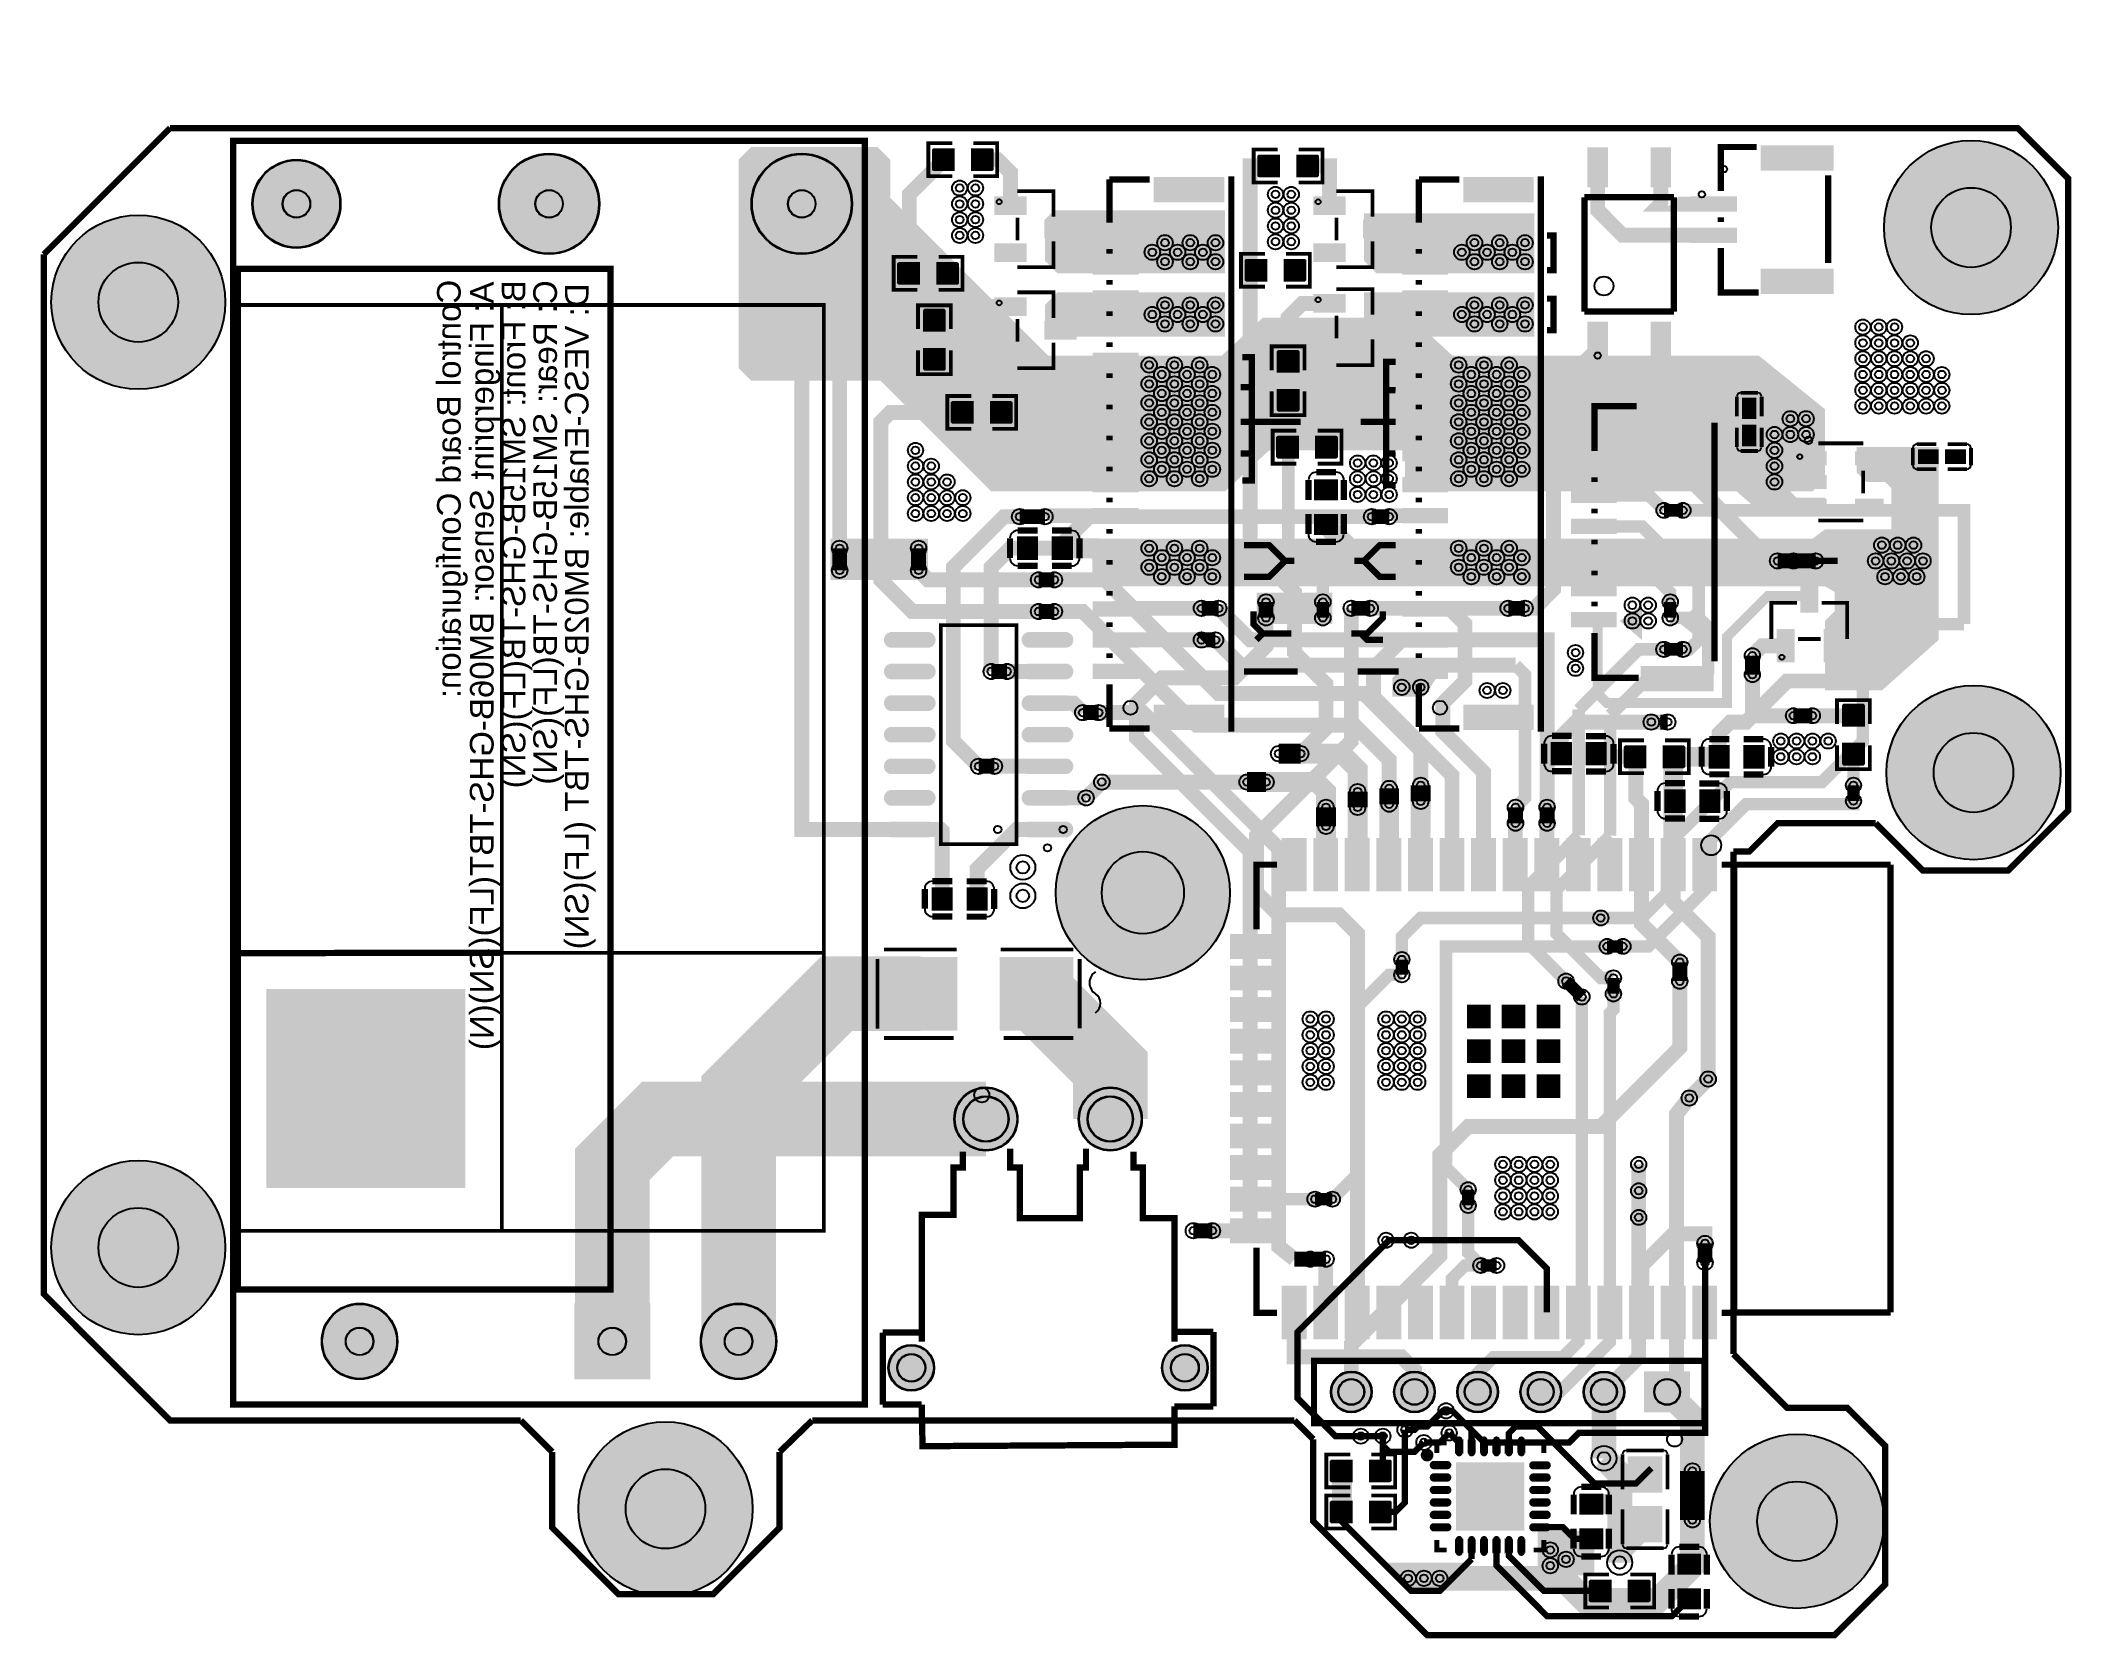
# Model space of a CAD drawing. Header units: millimetres. Extents: x -96 to 82, y -61 to 18.
# Drawn here: x -0.1 to 81.5, y -60.7 to 3.5 of the extents above; entities outside this region: 2.
import ezdxf

# ---------------------------------------------------------------- set-up
doc = ezdxf.new("R2010")
doc.units = ezdxf.units.MM
for name, color, linetype, true_color in [('BoardOutLine', 7, 'Continuous', 0xff00ff), ('BottomLayer', 7, 'Continuous', 0x0000ff), ('BottomSilkLayer', 7, 'Continuous', 0x66cc33), ('BottomSolderMaskLayer', 7, 'Continuous', 0xaa00ff), ('Document', 7, 'Continuous', 0xffffff), ('Hole', 7, 'Continuous', 0x222222), ('Multi-Layer', 7, 'Continuous', 0xc0c0c0), ('TopLayer', 7, 'Continuous', 0xff0000), ('TopPasteMaskLayer', 7, 'Continuous', 0x808080), ('TopSilkLayer', 7, 'Continuous', 0xffcc00), ('TopSolderMaskLayer', 7, 'Continuous', 0x800080)]:
    doc.layers.add(name, color=color, linetype=linetype, true_color=true_color)
doc.styles.get("Standard").update_dxf_attribs({"font": 'arial.ttf'})

msp = doc.modelspace()

# ---------------------------------------------------------------- texts
at = {"layer": 'BottomSilkLayer', "text_generation_flag": 2}
for s, p in [('5V', (-94.488, 17.272)), ('A:', (-92.583, 16.002))]:
    msp.add_text(s, height=0.7, dxfattribs=at).set_placement(p)
for s, p in [('Control Board Configuration:', (16.764, -6.096)), ('A: Fingerprint Sensor: BM06B-GHS-TBT(LF)(SN)(N)', (18.088, -6.169)), ('B: Front: SM15B-GHS-TB(LF)(SN)', (19.365, -6.118)), ('C: Rear: SM15B-GHS-TB(LF)(SN)', (20.635, -6.118)), ('D: VESC-Enable: BM02B-GHS-TBT (LF)(SN)', (21.905, -6.245))]:
    msp.add_text(s, height=0.95001, rotation=90, dxfattribs=at).set_placement(p)

# ---------------------------------------------------------------- hatches: boundary and pattern name
at = {"layer": 'BottomLayer'}
for points in [[(40.386, -9.144), (47.371, -9.144), (49.022, -7.62), (54.991, -7.62), (56.642, -9.144), (68.961, -9.144), (71.628, -11.303), (71.628, -14.097), (71.12, -14.605), (69.215, -14.605), (68.072, -14.605), (56.896, -14.605), (55.245, -12.954), (49.276, -12.954), (47.498, -14.605), (38.1, -14.605), (33.655, -10.16), (28.448, -10.16), (27.94, -9.652), (27.94, -1.27), (28.448, -0.762), (33.528, -0.762), (34.036, -1.27), (34.036, -2.794)], [(40.64, -3.302), (47.498, -3.302), (47.498, -5.842), (40.767, -5.842), (40.259, -5.334), (40.259, -3.683)], [(54.737, -3.429), (59.944, -3.429), (59.944, -5.842), (54.737, -5.842)], [(40.767, -6.604), (47.498, -6.604), (47.498, -8.382), (40.767, -8.382), (40.259, -7.874), (40.259, -7.112)], [(56.388, -6.604), (59.944, -6.604), (59.944, -8.382), (56.769, -8.382), (56.388, -8.001)], [(43.942, -16.51), (43.942, -18.034), (44.323, -18.415), (71.628, -18.415), (72.263, -18.796), (76.2, -18.796), (76.2, -16.129), (71.628, -16.129), (71.12, -16.51)], [(35.56, -16.51), (31.623, -16.51), (31.623, -18.161), (35.56, -18.161)], [(48.768, -18.669), (51.816, -18.669), (51.816, -19.939), (48.768, -19.939)], [(60.071, -58.801), (61.595, -58.801), (61.595, -57.404), (60.96, -56.769), (60.071, -56.769)]]:
    msp.add_hatch(color=256, dxfattribs=at).paths.add_polyline_path(points)
at = {"layer": 'BottomSolderMaskLayer'}
for points in [[(74, -4, 1), (81, -4, 1)], [(8.385, -3.048, 1), (11.935, -3.048, 1)], [(18.295, -3.048, 1), (22.345, -3.048, 1)], [(28.455, -3.048, 1), (32.505, -3.048, 1)], [(0.3, -7, 1), (7.3, -7, 1)], [(74.097, -25.908, 1), (81.097, -25.908, 1)], [(40.696, -30.734, 1), (47.696, -30.734, 1)], [(36.611, -39.831, 1), (39.162, -39.831, 1)], [(41.611, -39.831, 1), (44.161, -39.831, 1)], [(0.3, -45, 1), (7.3, -45, 1)], [(11.175, -48.768, 1), (14.225, -48.768, 1)], [(21.335, -47.243), (24.385, -47.243), (24.385, -50.293), (21.335, -50.293)], [(26.415, -48.768, 1), (29.465, -48.768, 1)], [(33.961, -49.831, 1), (35.811, -49.831, 1)], [(44.961, -49.831, 1), (46.812, -49.831, 1)], [(51.753, -50.8, 1), (53.404, -50.8, 1)], [(54.293, -50.8, 1), (55.944, -50.8, 1)], [(56.833, -50.8, 1), (58.484, -50.8, 1)], [(59.373, -50.8, 1), (61.024, -50.8, 1)], [(61.913, -50.8, 1), (63.564, -50.8, 1)], [(66.204, -51.626), (64.353, -51.626), (64.353, -49.975), (66.204, -49.975)], [(21.5, -55.5, 1), (28.5, -55.5, 1)], [(67, -56, 1), (74, -56, 1)]]:
    msp.add_hatch(color=256, dxfattribs=at).paths.add_polyline_path(points)
at = {"layer": 'Document'}
msp.add_hatch(color=256, dxfattribs=at).paths.add_polyline_path([(64.262, -20.574), (64.262, -19.177), (63.373, -19.812)])
at = {"layer": 'Multi-Layer'}
for points in [[(8.41, -3.048, 1), (11.91, -3.048, 1)], [(18.32, -3.048, 1), (22.32, -3.048, 1)], [(28.48, -3.048, 1), (32.48, -3.048, 1)], [(36.636, -39.831, 1), (39.136, -39.831, 1)], [(41.636, -39.831, 1), (44.136, -39.831, 1)], [(11.2, -48.768, 1), (14.2, -48.768, 1)], [(21.36, -47.268), (24.36, -47.268), (24.36, -50.268), (21.36, -50.268)], [(26.44, -48.768, 1), (29.44, -48.768, 1)], [(33.986, -49.831, 1), (35.786, -49.831, 1)], [(44.986, -49.831, 1), (46.786, -49.831, 1)], [(51.778, -50.8, 1), (53.378, -50.8, 1)], [(54.318, -50.8, 1), (55.918, -50.8, 1)], [(56.858, -50.8, 1), (58.458, -50.8, 1)], [(59.398, -50.8, 1), (60.998, -50.8, 1)], [(61.938, -50.8, 1), (63.538, -50.8, 1)], [(66.178, -51.6), (64.378, -51.6), (64.378, -50), (66.178, -50)]]:
    msp.add_hatch(color=256, dxfattribs=at).paths.add_polyline_path(points)
at = {"layer": 'TopLayer'}
for points in [[(69.11, -1.707), (69.11, -0.709), (71.909, -0.709), (71.909, -1.707)], [(36.607, -1.702), (36.607, -0.838), (35.801, -0.838), (35.801, -1.702)], [(37.307, -1.702), (37.307, -0.838), (38.114, -0.838), (38.114, -1.702)], [(49.688, -1.956), (49.688, -1.092), (48.882, -1.092), (48.882, -1.956)], [(50.388, -1.956), (50.388, -1.092), (51.195, -1.092), (51.195, -1.956)], [(62.084, -2.33), (62.084, -0.83), (62.884, -0.83), (62.884, -2.33)], [(64.624, -2.33), (64.624, -0.83), (65.424, -0.83), (65.424, -2.33)], [(44.702, -2.982), (44.702, -1.981), (47.402, -1.981), (47.402, -2.982)], [(57.148, -2.982), (57.148, -1.981), (59.848, -1.981), (59.848, -2.982)], [(39.503, -3.464), (38.253, -3.464), (38.253, -2.764), (39.503, -2.764)], [(52.33, -3.464), (51.08, -3.464), (51.08, -2.764), (52.33, -2.764)], [(66.308, -3.358), (66.308, -2.758), (68.01, -2.758), (68.01, -3.358)], [(41.503, -4.414), (40.253, -4.414), (40.253, -3.714), (41.503, -3.714)], [(40.767, -5.842), (47.498, -5.842), (47.498, -3.302), (40.64, -3.302), (40.259, -3.683), (40.259, -5.334)], [(42.252, -4.63), (42.252, -4.031), (43.953, -4.031), (43.953, -4.63)], [(54.33, -4.414), (53.08, -4.414), (53.08, -3.714), (54.33, -3.714)], [(53.594, -5.842), (59.944, -5.842), (59.944, -3.429), (53.086, -3.429), (53.086, -5.334)], [(54.698, -4.63), (54.698, -4.031), (56.399, -4.031), (56.399, -4.63)], [(66.308, -4.607), (66.308, -4.008), (68.01, -4.008), (68.01, -4.607)], [(39.503, -5.364), (38.253, -5.364), (38.253, -4.664), (39.503, -4.664)], [(52.33, -5.364), (51.08, -5.364), (51.08, -4.664), (52.33, -4.664)], [(35.21, -5.41), (35.21, -6.274), (34.404, -6.274), (34.404, -5.41)], [(35.91, -5.41), (35.91, -6.274), (36.717, -6.274), (36.717, -5.41)], [(42.252, -5.88), (42.252, -5.281), (43.953, -5.281), (43.953, -5.88)], [(49.18, -5.283), (49.18, -6.147), (48.374, -6.147), (48.374, -5.283)], [(49.88, -5.283), (49.88, -6.147), (50.687, -6.147), (50.687, -5.283)], [(54.698, -5.88), (54.698, -5.281), (56.399, -5.281), (56.399, -5.88)], [(69.109, -6.658), (69.109, -5.658), (71.909, -5.658), (71.909, -6.658)], [(42.252, -7.132), (42.252, -6.53), (43.953, -6.53), (43.953, -7.132)], [(54.698, -7.132), (54.698, -6.53), (56.399, -6.53), (56.399, -7.132)], [(39.503, -7.528), (38.253, -7.528), (38.253, -6.828), (39.503, -6.828)], [(40.259, -8.382), (47.498, -8.382), (47.498, -6.604), (40.767, -6.604), (40.259, -7.112)], [(52.33, -7.401), (51.08, -7.401), (51.08, -6.701), (52.33, -6.701)], [(53.086, -8.382), (59.944, -8.382), (59.944, -6.604), (53.086, -6.604)], [(36.246, -8.159), (35.382, -8.159), (35.382, -7.353), (36.246, -7.353)], [(41.503, -8.478), (40.253, -8.478), (40.253, -7.778), (41.503, -7.778)], [(42.252, -8.382), (42.252, -7.783), (43.953, -7.783), (43.953, -8.382)], [(54.33, -8.351), (53.08, -8.351), (53.08, -7.651), (54.33, -7.651)], [(54.698, -8.382), (54.698, -7.783), (56.399, -7.783), (56.399, -8.382)], [(62.084, -9.33), (62.084, -7.83), (62.884, -7.83), (62.884, -9.33)], [(64.624, -9.33), (64.624, -7.83), (65.424, -7.83), (65.424, -9.33)], [(36.246, -8.859), (35.382, -8.859), (35.382, -9.666), (36.246, -9.666)], [(39.503, -9.428), (38.253, -9.428), (38.253, -8.728), (39.503, -8.728)], [(52.33, -9.301), (51.08, -9.301), (51.08, -8.601), (52.33, -8.601)], [(42.252, -9.632), (42.252, -9.032), (43.953, -9.032), (43.953, -9.632)], [(42.291, -14.605), (42.291, -9.144), (47.498, -9.144), (47.498, -14.605)], [(50.47, -9.81), (49.606, -9.81), (49.606, -9.004), (50.47, -9.004)], [(54.698, -9.632), (54.698, -9.032), (56.399, -9.032), (56.399, -9.632)], [(54.737, -14.605), (54.737, -9.144), (59.944, -9.144), (59.944, -14.605)], [(42.252, -10.881), (42.252, -10.282), (43.953, -10.282), (43.953, -10.881)], [(50.47, -10.51), (49.606, -10.51), (49.606, -11.317), (50.47, -11.317)], [(54.698, -10.881), (54.698, -10.282), (56.399, -10.282), (56.399, -10.881)], [(37.369, -10.998), (37.369, -11.862), (36.563, -11.862), (36.563, -10.998)], [(38.069, -10.998), (38.069, -11.862), (38.876, -11.862), (38.876, -10.998)], [(64.283, -11.637), (64.283, -10.637), (67.083, -10.637), (67.083, -11.637)], [(68.072, -11.938), (68.072, -14.605), (69.088, -15.494), (71.628, -15.494), (71.628, -14.859), (70.485, -14.859), (70.231, -14.605), (70.231, -13.843), (70.485, -13.589), (71.628, -13.589), (71.628, -11.303), (70.104, -11.303), (69.342, -11.938)], [(68.31, -11.661), (68.85, -11.661), (68.85, -10.871), (68.31, -10.871)], [(42.252, -12.131), (42.252, -11.532), (43.953, -11.532), (43.953, -12.131)], [(54.698, -12.131), (54.698, -11.532), (56.399, -11.532), (56.399, -12.131)], [(68.31, -11.961), (68.85, -11.961), (68.85, -12.751), (68.31, -12.751)], [(42.252, -13.381), (42.252, -12.781), (43.953, -12.781), (43.953, -13.381)], [(50.45, -12.395), (50.45, -13.259), (49.644, -13.259), (49.644, -12.395)], [(51.15, -12.395), (51.15, -13.259), (51.957, -13.259), (51.957, -12.395)], [(54.698, -13.381), (54.698, -12.781), (56.399, -12.781), (56.399, -13.381)], [(71.638, -13.008), (71.638, -13.54), (70.593, -13.54), (70.593, -13.008)], [(72.898, -12.827), (72.898, -13.589), (72.898, -13.843), (73.279, -14.224), (74.041, -14.224), (74.295, -14.478), (74.295, -16.129), (72.136, -16.129), (71.628, -16.637), (71.628, -17.78), (72.009, -18.161), (72.009, -19.431), (71.628, -19.812), (71.628, -22.606), (73.914, -22.606), (76.2, -20.574), (76.2, -12.827), (75.438, -12.827)], [(73.933, -13.008), (73.933, -13.54), (72.888, -13.54), (72.888, -13.008)], [(76.177, -12.938), (76.177, -13.478), (75.387, -13.478), (75.387, -12.938)], [(76.477, -12.938), (76.477, -13.478), (77.267, -13.478), (77.267, -12.938)], [(61.482, -13.813), (61.482, -13.211), (63.184, -13.211), (63.184, -13.813)], [(42.252, -14.63), (42.252, -14.031), (43.953, -14.031), (43.953, -14.63)], [(52.012, -14.14), (52.012, -14.94), (51.112, -14.94), (51.112, -14.14)], [(54.698, -14.63), (54.698, -14.031), (56.399, -14.031), (56.399, -14.63)], [(61.483, -15.062), (61.483, -14.462), (63.183, -14.462), (63.183, -15.062)], [(71.638, -13.958), (71.638, -14.49), (70.593, -14.49), (70.593, -13.958)], [(42.252, -15.88), (42.252, -15.281), (43.953, -15.281), (43.953, -15.88)], [(54.698, -15.88), (54.698, -15.281), (56.399, -15.281), (56.399, -15.88)], [(71.638, -14.908), (71.638, -15.44), (70.593, -15.44), (70.593, -14.908)], [(73.933, -14.908), (73.933, -15.44), (72.888, -15.44), (72.888, -14.908)], [(52.012, -15.54), (52.012, -16.34), (51.112, -16.34), (51.112, -15.54)], [(61.483, -16.312), (61.483, -15.712), (63.183, -15.712), (63.183, -16.312)], [(39.159, -16.441), (39.959, -16.441), (39.959, -17.341), (39.159, -17.341)], [(40.559, -16.441), (41.359, -16.441), (41.359, -17.341), (40.559, -17.341)], [(42.164, -16.51), (47.625, -16.51), (47.625, -18.415), (42.164, -18.415)], [(42.252, -17.132), (42.252, -16.53), (43.953, -16.53), (43.953, -17.132)], [(54.61, -16.51), (59.944, -16.51), (59.944, -18.415), (54.61, -18.415)], [(54.698, -17.132), (54.698, -16.53), (56.399, -16.53), (56.399, -17.132)], [(61.483, -17.562), (61.483, -16.962), (63.183, -16.962), (63.183, -17.562)], [(42.252, -18.382), (42.252, -17.783), (43.953, -17.783), (43.953, -18.382)], [(54.698, -18.382), (54.698, -17.783), (56.399, -17.783), (56.399, -18.382)], [(61.483, -18.812), (61.483, -18.212), (63.183, -18.212), (63.183, -18.812)], [(71.343, -18.187), (71.343, -19.437), (70.643, -19.437), (70.643, -18.187)], [(42.252, -19.632), (42.252, -19.032), (43.953, -19.032), (43.953, -19.632)], [(54.698, -19.632), (54.698, -19.032), (56.399, -19.032), (56.399, -19.632)], [(61.483, -20.062), (61.483, -19.462), (63.183, -19.462), (63.183, -20.062)], [(34.091, -20.861, -0.785398), (34.091, -20.287), (35.555, -20.287, -0.785398), (35.555, -20.861)], [(39.629, -20.861, -0.785398), (39.629, -20.287), (41.093, -20.287, -0.785398), (41.093, -20.861)], [(42.252, -20.881), (42.252, -20.282), (43.953, -20.282), (43.953, -20.881)], [(54.698, -20.881), (54.698, -20.282), (56.399, -20.282), (56.399, -20.881)], [(70.393, -20.187), (70.393, -21.437), (69.693, -21.437), (69.693, -20.187)], [(72.293, -20.187), (72.293, -21.437), (71.593, -21.437), (71.593, -20.187)], [(34.091, -22.131, -0.785398), (34.091, -21.557), (35.555, -21.557, -0.785398), (35.555, -22.131)], [(39.629, -22.131, -0.785398), (39.629, -21.557), (41.093, -21.557, -0.785398), (41.093, -22.131)], [(42.252, -22.131), (42.252, -21.532), (43.953, -21.532), (43.953, -22.131)], [(56.388, -21.59), (54.737, -21.59), (54.229, -22.098), (54.229, -22.86), (55.499, -22.86), (56.007, -22.098), (56.388, -22.098)], [(54.698, -22.131), (54.698, -21.532), (56.399, -21.532), (56.399, -22.131)], [(64.283, -22.637), (64.283, -21.637), (67.083, -21.637), (67.083, -22.637)], [(34.091, -23.401, -0.785398), (34.091, -22.827), (35.555, -22.827, -0.785398), (35.555, -23.401)], [(39.629, -23.401, -0.785398), (39.629, -22.827), (41.093, -22.827, -0.785398), (41.093, -23.401)], [(44.702, -24.181), (44.702, -23.18), (47.402, -23.18), (47.402, -24.181)], [(57.148, -24.181), (57.148, -23.18), (59.848, -23.18), (59.848, -24.181)], [(73.203, -24.034), (72.339, -24.034), (72.339, -23.228), (73.203, -23.228)], [(34.091, -24.671, -0.785398), (34.091, -24.097), (35.555, -24.097, -0.785398), (35.555, -24.671)], [(39.629, -24.671, -0.785398), (39.629, -24.097), (41.093, -24.097, -0.785398), (41.093, -24.671)], [(61.422, -25.596), (60.622, -25.596), (60.622, -24.696), (61.422, -24.696)], [(62.822, -25.596), (62.022, -25.596), (62.022, -24.696), (62.822, -24.696)], [(64.42, -25.705), (64.42, -24.841), (63.614, -24.841), (63.614, -25.705)], [(65.12, -25.705), (65.12, -24.841), (65.927, -24.841), (65.927, -25.705)], [(66.972, -24.823), (67.772, -24.823), (67.772, -25.723), (66.972, -25.723)], [(68.372, -24.823), (69.172, -24.823), (69.172, -25.723), (68.372, -25.723)], [(73.203, -24.734), (72.339, -24.734), (72.339, -25.541), (73.203, -25.541)], [(34.091, -25.941, -0.785398), (34.091, -25.367), (35.555, -25.367, -0.785398), (35.555, -25.941)], [(39.629, -25.941, -0.785398), (39.629, -25.367), (41.093, -25.367, -0.785398), (41.093, -25.941)], [(34.091, -27.211, -0.785398), (34.091, -26.637), (35.555, -26.637, -0.785398), (35.555, -27.211)], [(39.629, -27.211, -0.785398), (39.629, -26.637), (41.093, -26.637, -0.785398), (41.093, -27.211)], [(65.194, -26.601), (65.994, -26.601), (65.994, -27.501), (65.194, -27.501)], [(66.594, -26.601), (67.394, -26.601), (67.394, -27.501), (66.594, -27.501)], [(34.091, -28.481, -0.785398), (34.091, -27.907), (35.555, -27.907, -0.785398), (35.555, -28.481)], [(39.629, -28.481, -0.785398), (39.629, -27.907), (41.093, -27.907, -0.785398), (41.093, -28.481)], [(50.753, -30.658), (49.803, -30.658), (49.803, -28.558), (50.753, -28.558)], [(52.023, -30.658), (51.073, -30.658), (51.073, -28.558), (52.023, -28.558)], [(53.293, -30.658), (52.343, -30.658), (52.343, -28.558), (53.293, -28.558)], [(54.563, -30.658), (53.613, -30.658), (53.613, -28.558), (54.563, -28.558)], [(55.833, -30.658), (54.883, -30.658), (54.883, -28.558), (55.833, -28.558)], [(57.103, -30.658), (56.153, -30.658), (56.153, -28.558), (57.103, -28.558)], [(58.373, -30.658), (57.423, -30.658), (57.423, -28.558), (58.373, -28.558)], [(59.643, -30.658), (58.693, -30.658), (58.693, -28.558), (59.643, -28.558)], [(60.913, -30.658), (59.963, -30.658), (59.963, -28.558), (60.913, -28.558)], [(62.183, -30.658), (61.233, -30.658), (61.233, -28.558), (62.183, -28.558)], [(63.453, -30.658), (62.503, -30.658), (62.503, -28.558), (63.453, -28.558)], [(64.723, -30.658), (63.773, -30.658), (63.773, -28.558), (64.723, -28.558)], [(65.993, -30.658), (65.043, -30.658), (65.043, -28.558), (65.993, -28.558)], [(67.263, -30.658), (66.313, -30.658), (66.313, -28.558), (67.263, -28.558)], [(35.73, -30.538), (36.53, -30.538), (36.53, -31.438), (35.73, -31.438)], [(37.13, -30.538), (37.93, -30.538), (37.93, -31.438), (37.13, -31.438)], [(49.833, -33.368), (47.733, -33.368), (47.733, -32.418), (49.833, -32.418)], [(36.717, -33.343), (36.717, -36.253), (33.807, -36.253), (33.807, -33.343)], [(38.467, -33.343), (38.467, -36.253), (41.377, -36.253), (41.377, -33.343)], [(49.833, -34.638), (47.733, -34.638), (47.733, -33.688), (49.833, -33.688)], [(49.833, -35.908), (47.733, -35.908), (47.733, -34.958), (49.833, -34.958)], [(57.257, -35.258), (58.157, -35.258), (58.157, -36.158), (57.257, -36.158)], [(58.657, -35.258), (59.557, -35.258), (59.557, -36.158), (58.657, -36.158)], [(60.057, -35.258), (60.957, -35.258), (60.957, -36.158), (60.057, -36.158)], [(49.833, -37.178), (47.733, -37.178), (47.733, -36.228), (49.833, -36.228)], [(57.257, -36.658), (58.157, -36.658), (58.157, -37.558), (57.257, -37.558)], [(58.657, -36.658), (59.557, -36.658), (59.557, -37.558), (58.657, -37.558)], [(60.057, -36.658), (60.957, -36.658), (60.957, -37.558), (60.057, -37.558)], [(49.833, -38.448), (47.733, -38.448), (47.733, -37.498), (49.833, -37.498)], [(57.257, -38.058), (58.157, -38.058), (58.157, -38.958), (57.257, -38.958)], [(58.657, -38.058), (59.557, -38.058), (59.557, -38.958), (58.657, -38.958)], [(60.057, -38.058), (60.957, -38.058), (60.957, -38.958), (60.057, -38.958)], [(49.833, -39.718), (47.733, -39.718), (47.733, -38.768), (49.833, -38.768)], [(49.833, -40.988), (47.733, -40.988), (47.733, -40.038), (49.833, -40.038)], [(49.833, -42.258), (47.733, -42.258), (47.733, -41.308), (49.833, -41.308)], [(49.833, -43.528), (47.733, -43.528), (47.733, -42.578), (49.833, -42.578)], [(49.833, -44.798), (47.733, -44.798), (47.733, -43.848), (49.833, -43.848)], [(50.753, -48.658), (49.803, -48.658), (49.803, -46.558), (50.753, -46.558)], [(52.023, -48.658), (51.073, -48.658), (51.073, -46.558), (52.023, -46.558)], [(53.293, -48.658), (52.343, -48.658), (52.343, -46.558), (53.293, -46.558)], [(54.563, -48.658), (53.613, -48.658), (53.613, -46.558), (54.563, -46.558)], [(55.833, -48.658), (54.883, -48.658), (54.883, -46.558), (55.833, -46.558)], [(57.103, -48.658), (56.153, -48.658), (56.153, -46.558), (57.103, -46.558)], [(58.373, -48.658), (57.423, -48.658), (57.423, -46.558), (58.373, -46.558)], [(59.643, -48.658), (58.693, -48.658), (58.693, -46.558), (59.643, -46.558)], [(60.913, -48.658), (59.963, -48.658), (59.963, -46.558), (60.913, -46.558)], [(62.183, -48.658), (61.233, -48.658), (61.233, -46.558), (62.183, -46.558)], [(63.453, -48.658), (62.503, -48.658), (62.503, -46.558), (63.453, -46.558)], [(64.723, -48.658), (63.773, -48.658), (63.773, -46.558), (64.723, -46.558)], [(65.993, -48.658), (65.043, -48.658), (65.043, -46.558), (65.993, -46.558)], [(67.263, -48.658), (66.313, -48.658), (66.313, -46.558), (67.263, -46.558)], [(57.056, -52.731, -0.785398), (56.776, -52.731), (56.776, -53.251, -0.785398), (57.056, -53.251)], [(57.556, -52.731, -0.785398), (57.276, -52.731), (57.276, -53.251, -0.785398), (57.556, -53.251)], [(58.056, -52.731, -0.785398), (57.776, -52.731), (57.776, -53.251, -0.785398), (58.056, -53.251)], [(58.556, -52.731, -0.785398), (58.276, -52.731), (58.276, -53.251, -0.785398), (58.556, -53.251)], [(59.056, -52.731, -0.785398), (58.776, -52.731), (58.776, -53.251, -0.785398), (59.056, -53.251)], [(59.556, -52.731, -0.785398), (59.276, -52.731), (59.276, -53.251, -0.785398), (59.556, -53.251)], [(52.609, -53.543), (52.609, -54.407), (51.803, -54.407), (51.803, -53.543)], [(53.309, -53.543), (53.309, -54.407), (54.116, -54.407), (54.116, -53.543)], [(56.426, -53.601, -0.785398), (56.426, -53.881), (55.906, -53.881, -0.785398), (55.906, -53.601)], [(59.516, -53.654), (59.516, -56.354), (56.816, -56.354), (56.816, -53.654)], [(60.426, -53.609, -0.785398), (60.426, -53.889), (59.906, -53.889, -0.785398), (59.906, -53.609)], [(63.714, -54.823), (65.064, -54.823), (65.064, -53.413), (63.714, -53.413)], [(56.426, -54.101, -0.785398), (56.426, -54.381), (55.906, -54.381, -0.785398), (55.906, -54.101)], [(56.426, -54.601, -0.785398), (56.426, -54.881), (55.906, -54.881, -0.785398), (55.906, -54.601)], [(60.426, -54.101, -0.785398), (60.426, -54.381), (59.906, -54.381, -0.785398), (59.906, -54.101)], [(60.426, -54.601, -0.785398), (60.426, -54.881), (59.906, -54.881, -0.785398), (59.906, -54.601)], [(52.609, -55.194), (52.609, -56.058), (51.803, -56.058), (51.803, -55.194)], [(53.309, -55.194), (53.309, -56.058), (54.116, -56.058), (54.116, -55.194)], [(56.426, -55.101, -0.785398), (56.426, -55.381), (55.906, -55.381, -0.785398), (55.906, -55.101)], [(60.426, -55.101, -0.785398), (60.426, -55.381), (59.906, -55.381, -0.785398), (59.906, -55.101)], [(61.78, -55.707), (61.78, -54.907), (62.68, -54.907), (62.68, -55.707)], [(63.714, -55.413), (65.064, -55.413), (65.064, -56.823), (63.714, -56.823)], [(56.426, -55.601, -0.785398), (56.426, -55.881), (55.906, -55.881, -0.785398), (55.906, -55.601)], [(56.426, -56.101, -0.785398), (56.426, -56.381), (55.906, -56.381, -0.785398), (55.906, -56.101)], [(60.426, -55.601, -0.785398), (60.426, -55.881), (59.906, -55.881, -0.785398), (59.906, -55.601)], [(60.426, -56.101, -0.785398), (60.426, -56.381), (59.906, -56.381, -0.785398), (59.906, -56.101)], [(61.78, -57.107), (61.78, -56.307), (62.68, -56.307), (62.68, -57.107)], [(57.056, -56.731, -0.785398), (56.776, -56.731), (56.776, -57.251, -0.785398), (57.056, -57.251)], [(57.556, -56.731, -0.785398), (57.276, -56.731), (57.276, -57.251, -0.785398), (57.556, -57.251)], [(58.056, -56.731, -0.785398), (57.776, -56.731), (57.776, -57.251, -0.785398), (58.056, -57.251)], [(58.556, -56.731, -0.785398), (58.276, -56.731), (58.276, -57.251, -0.785398), (58.556, -57.251)], [(59.056, -56.731, -0.785398), (58.776, -56.731), (58.776, -57.251, -0.785398), (59.056, -57.251)], [(59.556, -56.731, -0.785398), (59.276, -56.731), (59.276, -57.251, -0.785398), (59.556, -57.251)], [(60.071, -57.785), (60.452, -58.166), (62.357, -58.166), (62.357, -56.388), (60.96, -56.388), (60.071, -56.388)], [(56.261, -58.674), (57.277, -57.658), (53.721, -57.658), (54.737, -58.674)], [(65.717, -58.12), (65.717, -57.32), (66.617, -57.32), (66.617, -58.12)], [(63.023, -58.369), (63.023, -59.233), (62.217, -59.233), (62.217, -58.369)], [(63.723, -58.369), (63.723, -59.233), (64.53, -59.233), (64.53, -58.369)], [(65.717, -59.52), (65.717, -58.72), (66.617, -58.72), (66.617, -59.52)]]:
    msp.add_hatch(color=256, dxfattribs=at).paths.add_polyline_path(points)
at = {"layer": 'TopPasteMaskLayer'}
for points in [[(69.11, -1.707), (69.11, -0.709), (71.909, -0.709), (71.909, -1.707)], [(35.762, -1.72), (36.562, -1.72), (36.612, -1.67), (36.612, -1.442), (36.242, -1.442), (36.242, -1.112), (36.612, -1.112), (36.612, -0.87), (36.562, -0.82), (35.762, -0.82), (35.712, -0.87), (35.712, -1.67)], [(38.152, -0.82), (37.352, -0.82), (37.302, -0.87), (37.302, -1.098), (37.672, -1.098), (37.672, -1.428), (37.302, -1.428), (37.302, -1.67), (37.352, -1.72), (38.152, -1.72), (38.202, -1.67), (38.202, -0.87)], [(48.843, -1.974), (49.643, -1.974), (49.693, -1.924), (49.693, -1.696), (49.323, -1.696), (49.323, -1.366), (49.693, -1.366), (49.693, -1.124), (49.643, -1.074), (48.843, -1.074), (48.793, -1.124), (48.793, -1.924)], [(51.233, -1.074), (50.433, -1.074), (50.383, -1.124), (50.383, -1.352), (50.753, -1.352), (50.753, -1.682), (50.383, -1.682), (50.383, -1.924), (50.433, -1.974), (51.233, -1.974), (51.283, -1.924), (51.283, -1.124)], [(62.084, -2.33), (62.084, -0.83), (62.884, -0.83), (62.884, -2.33)], [(64.624, -2.33), (64.624, -0.83), (65.424, -0.83), (65.424, -2.33)], [(44.702, -2.982), (44.702, -1.981), (47.402, -1.981), (47.402, -2.982)], [(57.148, -2.982), (57.148, -1.981), (59.848, -1.981), (59.848, -2.982)], [(39.503, -3.464), (38.253, -3.464), (38.253, -2.764), (39.503, -2.764)], [(52.33, -3.464), (51.08, -3.464), (51.08, -2.764), (52.33, -2.764)], [(66.308, -3.358), (66.308, -2.758), (68.01, -2.758), (68.01, -3.358)], [(41.503, -4.414), (40.253, -4.414), (40.253, -3.714), (41.503, -3.714)], [(42.252, -4.63), (42.252, -4.031), (43.953, -4.031), (43.953, -4.63)], [(54.33, -4.414), (53.08, -4.414), (53.08, -3.714), (54.33, -3.714)], [(54.698, -4.63), (54.698, -4.031), (56.399, -4.031), (56.399, -4.63)], [(66.308, -4.607), (66.308, -4.008), (68.01, -4.008), (68.01, -4.607)], [(39.503, -5.364), (38.253, -5.364), (38.253, -4.664), (39.503, -4.664)], [(52.33, -5.364), (51.08, -5.364), (51.08, -4.664), (52.33, -4.664)], [(34.365, -6.292), (35.165, -6.292), (35.215, -6.242), (35.215, -6.014), (34.845, -6.014), (34.845, -5.684), (35.215, -5.684), (35.215, -5.442), (35.165, -5.392), (34.365, -5.392), (34.315, -5.442), (34.315, -6.242)], [(36.755, -5.392), (35.955, -5.392), (35.905, -5.442), (35.905, -5.67), (36.275, -5.67), (36.275, -6), (35.905, -6), (35.905, -6.242), (35.955, -6.292), (36.755, -6.292), (36.805, -6.242), (36.805, -5.442)], [(42.252, -5.88), (42.252, -5.281), (43.953, -5.281), (43.953, -5.88)], [(48.335, -6.165), (49.135, -6.165), (49.185, -6.115), (49.185, -5.887), (48.815, -5.887), (48.815, -5.557), (49.185, -5.557), (49.185, -5.315), (49.135, -5.265), (48.335, -5.265), (48.285, -5.315), (48.285, -6.115)], [(50.725, -5.265), (49.925, -5.265), (49.875, -5.315), (49.875, -5.543), (50.245, -5.543), (50.245, -5.873), (49.875, -5.873), (49.875, -6.115), (49.925, -6.165), (50.725, -6.165), (50.775, -6.115), (50.775, -5.315)], [(54.698, -5.88), (54.698, -5.281), (56.399, -5.281), (56.399, -5.88)], [(69.109, -6.658), (69.109, -5.658), (71.909, -5.658), (71.909, -6.658)], [(42.252, -7.132), (42.252, -6.53), (43.953, -6.53), (43.953, -7.132)], [(54.698, -7.132), (54.698, -6.53), (56.399, -6.53), (56.399, -7.132)], [(35.364, -7.314), (35.364, -8.114), (35.414, -8.164), (35.642, -8.164), (35.642, -7.794), (35.972, -7.794), (35.972, -8.164), (36.214, -8.164), (36.264, -8.114), (36.264, -7.314), (36.214, -7.264), (35.414, -7.264)], [(39.503, -7.528), (38.253, -7.528), (38.253, -6.828), (39.503, -6.828)], [(52.33, -7.401), (51.08, -7.401), (51.08, -6.701), (52.33, -6.701)], [(41.503, -8.478), (40.253, -8.478), (40.253, -7.778), (41.503, -7.778)], [(42.252, -8.382), (42.252, -7.783), (43.953, -7.783), (43.953, -8.382)], [(54.33, -8.351), (53.08, -8.351), (53.08, -7.651), (54.33, -7.651)], [(54.698, -8.382), (54.698, -7.783), (56.399, -7.783), (56.399, -8.382)], [(62.084, -9.33), (62.084, -7.83), (62.884, -7.83), (62.884, -9.33)], [(64.624, -9.33), (64.624, -7.83), (65.424, -7.83), (65.424, -9.33)], [(36.264, -9.704), (36.264, -8.904), (36.214, -8.854), (35.986, -8.854), (35.986, -9.224), (35.656, -9.224), (35.656, -8.854), (35.414, -8.854), (35.364, -8.904), (35.364, -9.704), (35.414, -9.754), (36.214, -9.754)], [(39.503, -9.428), (38.253, -9.428), (38.253, -8.728), (39.503, -8.728)], [(49.588, -8.965), (49.588, -9.765), (49.638, -9.815), (49.866, -9.815), (49.866, -9.445), (50.196, -9.445), (50.196, -9.815), (50.438, -9.815), (50.488, -9.765), (50.488, -8.965), (50.438, -8.915), (49.638, -8.915)], [(52.33, -9.301), (51.08, -9.301), (51.08, -8.601), (52.33, -8.601)], [(42.252, -9.632), (42.252, -9.032), (43.953, -9.032), (43.953, -9.632)], [(54.698, -9.632), (54.698, -9.032), (56.399, -9.032), (56.399, -9.632)], [(42.252, -10.881), (42.252, -10.282), (43.953, -10.282), (43.953, -10.881)], [(50.488, -11.355), (50.488, -10.555), (50.438, -10.505), (50.21, -10.505), (50.21, -10.875), (49.88, -10.875), (49.88, -10.505), (49.638, -10.505), (49.588, -10.555), (49.588, -11.355), (49.638, -11.405), (50.438, -11.405)], [(54.698, -10.881), (54.698, -10.282), (56.399, -10.282), (56.399, -10.881)], [(36.524, -11.88), (37.324, -11.88), (37.374, -11.83), (37.374, -11.602), (37.004, -11.602), (37.004, -11.272), (37.374, -11.272), (37.374, -11.03), (37.324, -10.98), (36.524, -10.98), (36.474, -11.03), (36.474, -11.83)], [(38.914, -10.98), (38.114, -10.98), (38.064, -11.03), (38.064, -11.258), (38.434, -11.258), (38.434, -11.588), (38.064, -11.588), (38.064, -11.83), (38.114, -11.88), (38.914, -11.88), (38.964, -11.83), (38.964, -11.03)], [(64.283, -11.637), (64.283, -10.637), (67.083, -10.637), (67.083, -11.637)], [(68.805, -11.631), (68.355, -11.631), (68.305, -11.561), (68.305, -11.081), (68.355, -11.031), (68.805, -11.031), (68.855, -11.081), (68.855, -11.561)], [(42.252, -12.131), (42.252, -11.532), (43.953, -11.532), (43.953, -12.131)], [(54.698, -12.131), (54.698, -11.532), (56.399, -11.532), (56.399, -12.131)], [(68.805, -12.591), (68.355, -12.591), (68.305, -12.541), (68.305, -12.061), (68.355, -11.991), (68.805, -11.991), (68.855, -12.061), (68.855, -12.541)], [(42.252, -13.381), (42.252, -12.781), (43.953, -12.781), (43.953, -13.381)], [(49.605, -13.277), (50.405, -13.277), (50.455, -13.227), (50.455, -12.999), (50.085, -12.999), (50.085, -12.669), (50.455, -12.669), (50.455, -12.427), (50.405, -12.377), (49.605, -12.377), (49.555, -12.427), (49.555, -13.227)], [(51.995, -12.377), (51.195, -12.377), (51.145, -12.427), (51.145, -12.655), (51.515, -12.655), (51.515, -12.985), (51.145, -12.985), (51.145, -13.227), (51.195, -13.277), (51.995, -13.277), (52.045, -13.227), (52.045, -12.427)], [(54.698, -13.381), (54.698, -12.781), (56.399, -12.781), (56.399, -13.381)], [(71.638, -13.008), (71.638, -13.54), (70.593, -13.54), (70.593, -13.008)], [(73.933, -13.008), (73.933, -13.54), (72.888, -13.54), (72.888, -13.008)], [(75.547, -13.433), (75.547, -12.983), (75.597, -12.933), (76.077, -12.933), (76.147, -12.983), (76.147, -13.433), (76.077, -13.483), (75.597, -13.483)], [(76.507, -13.433), (76.507, -12.983), (76.577, -12.933), (77.057, -12.933), (77.107, -12.983), (77.107, -13.433), (77.057, -13.483), (76.577, -13.483)], [(61.482, -13.813), (61.482, -13.211), (63.184, -13.211), (63.184, -13.813)], [(42.252, -14.63), (42.252, -14.031), (43.953, -14.031), (43.953, -14.63)], [(52.012, -14.14), (52.012, -14.94), (51.112, -14.94), (51.112, -14.14)], [(54.698, -14.63), (54.698, -14.031), (56.399, -14.031), (56.399, -14.63)], [(61.483, -15.062), (61.483, -14.462), (63.183, -14.462), (63.183, -15.062)], [(71.638, -13.958), (71.638, -14.49), (70.593, -14.49), (70.593, -13.958)], [(42.252, -15.88), (42.252, -15.281), (43.953, -15.281), (43.953, -15.88)], [(54.698, -15.88), (54.698, -15.281), (56.399, -15.281), (56.399, -15.88)], [(71.638, -14.908), (71.638, -15.44), (70.593, -15.44), (70.593, -14.908)], [(73.933, -14.908), (73.933, -15.44), (72.888, -15.44), (72.888, -14.908)], [(52.012, -15.54), (52.012, -16.34), (51.112, -16.34), (51.112, -15.54)], [(61.483, -16.312), (61.483, -15.712), (63.183, -15.712), (63.183, -16.312)], [(39.159, -16.441), (39.959, -16.441), (39.959, -17.341), (39.159, -17.341)], [(40.559, -16.441), (41.359, -16.441), (41.359, -17.341), (40.559, -17.341)], [(42.252, -17.132), (42.252, -16.53), (43.953, -16.53), (43.953, -17.132)], [(54.698, -17.132), (54.698, -16.53), (56.399, -16.53), (56.399, -17.132)], [(61.483, -17.562), (61.483, -16.962), (63.183, -16.962), (63.183, -17.562)], [(42.252, -18.382), (42.252, -17.783), (43.953, -17.783), (43.953, -18.382)], [(54.698, -18.382), (54.698, -17.783), (56.399, -17.783), (56.399, -18.382)], [(61.483, -18.812), (61.483, -18.212), (63.183, -18.212), (63.183, -18.812)], [(71.343, -18.187), (71.343, -19.437), (70.643, -19.437), (70.643, -18.187)], [(42.252, -19.632), (42.252, -19.032), (43.953, -19.032), (43.953, -19.632)], [(54.698, -19.632), (54.698, -19.032), (56.399, -19.032), (56.399, -19.632)], [(61.483, -20.062), (61.483, -19.462), (63.183, -19.462), (63.183, -20.062)], [(34.091, -20.861, -0.785398), (34.091, -20.287), (35.555, -20.287, -0.785398), (35.555, -20.861)], [(39.629, -20.861, -0.785398), (39.629, -20.287), (41.093, -20.287, -0.785398), (41.093, -20.861)], [(42.252, -20.881), (42.252, -20.282), (43.953, -20.282), (43.953, -20.881)], [(54.698, -20.881), (54.698, -20.282), (56.399, -20.282), (56.399, -20.881)], [(70.393, -20.187), (70.393, -21.437), (69.693, -21.437), (69.693, -20.187)], [(72.293, -20.187), (72.293, -21.437), (71.593, -21.437), (71.593, -20.187)], [(34.091, -22.131, -0.785398), (34.091, -21.557), (35.555, -21.557, -0.785398), (35.555, -22.131)], [(39.629, -22.131, -0.785398), (39.629, -21.557), (41.093, -21.557, -0.785398), (41.093, -22.131)], [(42.252, -22.131), (42.252, -21.532), (43.953, -21.532), (43.953, -22.131)], [(54.698, -22.131), (54.698, -21.532), (56.399, -21.532), (56.399, -22.131)], [(64.283, -22.637), (64.283, -21.637), (67.083, -21.637), (67.083, -22.637)], [(34.091, -23.401, -0.785398), (34.091, -22.827), (35.555, -22.827, -0.785398), (35.555, -23.401)], [(39.629, -23.401, -0.785398), (39.629, -22.827), (41.093, -22.827, -0.785398), (41.093, -23.401)], [(44.702, -24.181), (44.702, -23.18), (47.402, -23.18), (47.402, -24.181)], [(57.148, -24.181), (57.148, -23.18), (59.848, -23.18), (59.848, -24.181)], [(72.321, -23.189), (72.321, -23.989), (72.371, -24.039), (72.599, -24.039), (72.599, -23.669), (72.929, -23.669), (72.929, -24.039), (73.171, -24.039), (73.221, -23.989), (73.221, -23.189), (73.171, -23.139), (72.371, -23.139)], [(34.091, -24.671, -0.785398), (34.091, -24.097), (35.555, -24.097, -0.785398), (35.555, -24.671)], [(39.629, -24.671, -0.785398), (39.629, -24.097), (41.093, -24.097, -0.785398), (41.093, -24.671)], [(61.422, -25.596), (60.622, -25.596), (60.622, -24.696), (61.422, -24.696)], [(62.822, -25.596), (62.022, -25.596), (62.022, -24.696), (62.822, -24.696)], [(63.575, -25.723), (64.375, -25.723), (64.425, -25.673), (64.425, -25.445), (64.055, -25.445), (64.055, -25.115), (64.425, -25.115), (64.425, -24.873), (64.375, -24.823), (63.575, -24.823), (63.525, -24.873), (63.525, -25.673)], [(65.965, -24.823), (65.165, -24.823), (65.115, -24.873), (65.115, -25.101), (65.485, -25.101), (65.485, -25.431), (65.115, -25.431), (65.115, -25.673), (65.165, -25.723), (65.965, -25.723), (66.015, -25.673), (66.015, -24.873)], [(66.972, -24.823), (67.772, -24.823), (67.772, -25.723), (66.972, -25.723)], [(68.372, -24.823), (69.172, -24.823), (69.172, -25.723), (68.372, -25.723)], [(73.221, -25.579), (73.221, -24.779), (73.171, -24.729), (72.943, -24.729), (72.943, -25.099), (72.613, -25.099), (72.613, -24.729), (72.371, -24.729), (72.321, -24.779), (72.321, -25.579), (72.371, -25.629), (73.171, -25.629)], [(34.091, -25.941, -0.785398), (34.091, -25.367), (35.555, -25.367, -0.785398), (35.555, -25.941)], [(39.629, -25.941, -0.785398), (39.629, -25.367), (41.093, -25.367, -0.785398), (41.093, -25.941)], [(34.091, -27.211, -0.785398), (34.091, -26.637), (35.555, -26.637, -0.785398), (35.555, -27.211)], [(39.629, -27.211, -0.785398), (39.629, -26.637), (41.093, -26.637, -0.785398), (41.093, -27.211)], [(65.194, -26.601), (65.994, -26.601), (65.994, -27.501), (65.194, -27.501)], [(66.594, -26.601), (67.394, -26.601), (67.394, -27.501), (66.594, -27.501)], [(34.091, -28.481, -0.785398), (34.091, -27.907), (35.555, -27.907, -0.785398), (35.555, -28.481)], [(39.629, -28.481, -0.785398), (39.629, -27.907), (41.093, -27.907, -0.785398), (41.093, -28.481)], [(50.753, -30.658), (49.803, -30.658), (49.803, -28.558), (50.753, -28.558)], [(52.023, -30.658), (51.073, -30.658), (51.073, -28.558), (52.023, -28.558)], [(53.293, -30.658), (52.343, -30.658), (52.343, -28.558), (53.293, -28.558)], [(54.563, -30.658), (53.613, -30.658), (53.613, -28.558), (54.563, -28.558)], [(55.833, -30.658), (54.883, -30.658), (54.883, -28.558), (55.833, -28.558)], [(57.103, -30.658), (56.153, -30.658), (56.153, -28.558), (57.103, -28.558)], [(58.373, -30.658), (57.423, -30.658), (57.423, -28.558), (58.373, -28.558)], [(59.643, -30.658), (58.693, -30.658), (58.693, -28.558), (59.643, -28.558)], [(60.913, -30.658), (59.963, -30.658), (59.963, -28.558), (60.913, -28.558)], [(62.183, -30.658), (61.233, -30.658), (61.233, -28.558), (62.183, -28.558)], [(63.453, -30.658), (62.503, -30.658), (62.503, -28.558), (63.453, -28.558)], [(64.723, -30.658), (63.773, -30.658), (63.773, -28.558), (64.723, -28.558)], [(65.993, -30.658), (65.043, -30.658), (65.043, -28.558), (65.993, -28.558)], [(67.263, -30.658), (66.313, -30.658), (66.313, -28.558), (67.263, -28.558)], [(35.73, -30.538), (36.53, -30.538), (36.53, -31.438), (35.73, -31.438)], [(37.13, -30.538), (37.93, -30.538), (37.93, -31.438), (37.13, -31.438)], [(49.833, -33.368), (47.733, -33.368), (47.733, -32.418), (49.833, -32.418)], [(36.717, -33.443), (36.717, -34.203), (36.617, -34.303), (35.828, -34.303), (35.728, -34.403), (35.728, -35.193), (35.828, -35.293), (36.617, -35.293), (36.717, -35.393), (36.717, -36.153), (36.617, -36.253), (33.907, -36.253), (33.807, -36.153), (33.807, -33.443), (33.907, -33.343), (36.617, -33.343)], [(38.467, -33.443), (38.467, -34.203), (38.567, -34.303), (39.356, -34.303), (39.456, -34.403), (39.456, -35.193), (39.356, -35.293), (38.567, -35.293), (38.467, -35.393), (38.467, -36.153), (38.567, -36.253), (41.277, -36.253), (41.377, -36.153), (41.377, -33.443), (41.277, -33.343), (38.567, -33.343)], [(49.833, -34.638), (47.733, -34.638), (47.733, -33.688), (49.833, -33.688)], [(8.954, -34.608), (16.954, -34.608), (16.954, -42.608), (8.954, -42.608), (8.954, -34.608)], [(49.833, -35.908), (47.733, -35.908), (47.733, -34.958), (49.833, -34.958)], [(57.257, -35.258), (58.157, -35.258), (58.157, -36.158), (57.257, -36.158)], [(58.657, -35.258), (59.557, -35.258), (59.557, -36.158), (58.657, -36.158)], [(60.057, -35.258), (60.957, -35.258), (60.957, -36.158), (60.057, -36.158)], [(49.833, -37.178), (47.733, -37.178), (47.733, -36.228), (49.833, -36.228)], [(57.257, -36.658), (58.157, -36.658), (58.157, -37.558), (57.257, -37.558)], [(58.657, -36.658), (59.557, -36.658), (59.557, -37.558), (58.657, -37.558)], [(60.057, -36.658), (60.957, -36.658), (60.957, -37.558), (60.057, -37.558)], [(49.833, -38.448), (47.733, -38.448), (47.733, -37.498), (49.833, -37.498)], [(57.257, -38.058), (58.157, -38.058), (58.157, -38.958), (57.257, -38.958)], [(58.657, -38.058), (59.557, -38.058), (59.557, -38.958), (58.657, -38.958)], [(60.057, -38.058), (60.957, -38.058), (60.957, -38.958), (60.057, -38.958)], [(49.833, -39.718), (47.733, -39.718), (47.733, -38.768), (49.833, -38.768)], [(49.833, -40.988), (47.733, -40.988), (47.733, -40.038), (49.833, -40.038)], [(49.833, -42.258), (47.733, -42.258), (47.733, -41.308), (49.833, -41.308)], [(49.833, -43.528), (47.733, -43.528), (47.733, -42.578), (49.833, -42.578)], [(49.833, -44.798), (47.733, -44.798), (47.733, -43.848), (49.833, -43.848)], [(50.753, -48.658), (49.803, -48.658), (49.803, -46.558), (50.753, -46.558)], [(52.023, -48.658), (51.073, -48.658), (51.073, -46.558), (52.023, -46.558)], [(53.293, -48.658), (52.343, -48.658), (52.343, -46.558), (53.293, -46.558)], [(54.563, -48.658), (53.613, -48.658), (53.613, -46.558), (54.563, -46.558)], [(55.833, -48.658), (54.883, -48.658), (54.883, -46.558), (55.833, -46.558)], [(57.103, -48.658), (56.153, -48.658), (56.153, -46.558), (57.103, -46.558)], [(58.373, -48.658), (57.423, -48.658), (57.423, -46.558), (58.373, -46.558)], [(59.643, -48.658), (58.693, -48.658), (58.693, -46.558), (59.643, -46.558)], [(60.913, -48.658), (59.963, -48.658), (59.963, -46.558), (60.913, -46.558)], [(62.183, -48.658), (61.233, -48.658), (61.233, -46.558), (62.183, -46.558)], [(63.453, -48.658), (62.503, -48.658), (62.503, -46.558), (63.453, -46.558)], [(64.723, -48.658), (63.773, -48.658), (63.773, -46.558), (64.723, -46.558)], [(65.993, -48.658), (65.043, -48.658), (65.043, -46.558), (65.993, -46.558)], [(67.263, -48.658), (66.313, -48.658), (66.313, -46.558), (67.263, -46.558)], [(56.776, -52.731), (56.777, -52.714), (56.78, -52.698), (56.785, -52.681), (56.792, -52.666), (56.801, -52.652), (56.811, -52.638), (56.823, -52.626), (56.837, -52.616), (56.851, -52.607), (56.867, -52.6), (56.883, -52.595), (56.899, -52.592), (56.916, -52.591), (56.933, -52.592), (56.95, -52.595), (56.966, -52.6), (56.981, -52.607), (56.996, -52.616), (57.009, -52.626), (57.021, -52.638), (57.031, -52.652), (57.04, -52.666), (57.047, -52.681), (57.052, -52.698), (57.055, -52.714), (57.056, -52.731), (57.056, -53.251), (57.055, -53.268), (57.052, -53.285), (57.047, -53.301), (57.04, -53.316), (57.031, -53.331), (57.021, -53.344), (57.009, -53.356), (56.996, -53.366), (56.981, -53.375), (56.966, -53.382), (56.95, -53.387), (56.933, -53.39), (56.916, -53.391), (56.899, -53.39), (56.883, -53.387), (56.867, -53.382), (56.851, -53.375), (56.837, -53.366), (56.823, -53.356), (56.811, -53.344), (56.801, -53.331), (56.792, -53.316), (56.785, -53.301), (56.78, -53.285), (56.777, -53.268), (56.776, -53.251)], [(57.276, -52.731), (57.277, -52.714), (57.28, -52.698), (57.285, -52.681), (57.292, -52.666), (57.301, -52.652), (57.311, -52.638), (57.323, -52.626), (57.337, -52.616), (57.351, -52.607), (57.366, -52.6), (57.383, -52.595), (57.399, -52.592), (57.416, -52.591), (57.433, -52.592), (57.45, -52.595), (57.466, -52.6), (57.481, -52.607), (57.496, -52.616), (57.509, -52.626), (57.521, -52.638), (57.531, -52.652), (57.54, -52.666), (57.547, -52.681), (57.552, -52.698), (57.555, -52.714), (57.556, -52.731), (57.556, -53.251), (57.555, -53.268), (57.552, -53.285), (57.547, -53.301), (57.54, -53.316), (57.531, -53.331), (57.521, -53.344), (57.509, -53.356), (57.496, -53.366), (57.481, -53.375), (57.466, -53.382), (57.45, -53.387), (57.433, -53.39), (57.416, -53.391), (57.399, -53.39), (57.383, -53.387), (57.366, -53.382), (57.351, -53.375), (57.337, -53.366), (57.323, -53.356), (57.311, -53.344), (57.301, -53.331), (57.292, -53.316), (57.285, -53.301), (57.28, -53.285), (57.277, -53.268), (57.276, -53.251)], [(57.776, -52.731), (57.777, -52.714), (57.78, -52.698), (57.785, -52.681), (57.792, -52.666), (57.801, -52.652), (57.811, -52.638), (57.823, -52.626), (57.837, -52.616), (57.851, -52.607), (57.867, -52.6), (57.883, -52.595), (57.899, -52.592), (57.916, -52.591), (57.933, -52.592), (57.95, -52.595), (57.966, -52.6), (57.981, -52.607), (57.996, -52.616), (58.009, -52.626), (58.021, -52.638), (58.031, -52.652), (58.04, -52.666), (58.047, -52.681), (58.052, -52.698), (58.055, -52.714), (58.056, -52.731), (58.056, -53.251), (58.055, -53.268), (58.052, -53.285), (58.047, -53.301), (58.04, -53.316), (58.031, -53.331), (58.021, -53.344), (58.009, -53.356), (57.996, -53.366), (57.981, -53.375), (57.966, -53.382), (57.95, -53.387), (57.933, -53.39), (57.916, -53.391), (57.899, -53.39), (57.883, -53.387), (57.867, -53.382), (57.851, -53.375), (57.837, -53.366), (57.823, -53.356), (57.811, -53.344), (57.801, -53.331), (57.792, -53.316), (57.785, -53.301), (57.78, -53.285), (57.777, -53.268), (57.776, -53.251)], [(58.276, -52.731), (58.277, -52.714), (58.28, -52.698), (58.285, -52.681), (58.292, -52.666), (58.301, -52.652), (58.311, -52.638), (58.323, -52.626), (58.337, -52.616), (58.351, -52.607), (58.366, -52.6), (58.383, -52.595), (58.399, -52.592), (58.416, -52.591), (58.433, -52.592), (58.45, -52.595), (58.466, -52.6), (58.481, -52.607), (58.496, -52.616), (58.509, -52.626), (58.521, -52.638), (58.531, -52.652), (58.54, -52.666), (58.547, -52.681), (58.552, -52.698), (58.555, -52.714), (58.556, -52.731), (58.556, -53.251), (58.555, -53.268), (58.552, -53.285), (58.547, -53.301), (58.54, -53.316), (58.531, -53.331), (58.521, -53.344), (58.509, -53.356), (58.496, -53.366), (58.481, -53.375), (58.466, -53.382), (58.45, -53.387), (58.433, -53.39), (58.416, -53.391), (58.399, -53.39), (58.383, -53.387), (58.366, -53.382), (58.351, -53.375), (58.337, -53.366), (58.323, -53.356), (58.311, -53.344), (58.301, -53.331), (58.292, -53.316), (58.285, -53.301), (58.28, -53.285), (58.277, -53.268), (58.276, -53.251)], [(58.776, -52.731), (58.777, -52.714), (58.78, -52.698), (58.785, -52.681), (58.792, -52.666), (58.801, -52.652), (58.811, -52.638), (58.823, -52.626), (58.837, -52.616), (58.851, -52.607), (58.867, -52.6), (58.883, -52.595), (58.899, -52.592), (58.916, -52.591), (58.933, -52.592), (58.95, -52.595), (58.966, -52.6), (58.981, -52.607), (58.996, -52.616), (59.009, -52.626), (59.021, -52.638), (59.031, -52.652), (59.04, -52.666), (59.047, -52.681), (59.052, -52.698), (59.055, -52.714), (59.056, -52.731), (59.056, -53.251), (59.055, -53.268), (59.052, -53.285), (59.047, -53.301), (59.04, -53.316), (59.031, -53.331), (59.021, -53.344), (59.009, -53.356), (58.996, -53.366), (58.981, -53.375), (58.966, -53.382), (58.95, -53.387), (58.933, -53.39), (58.916, -53.391), (58.899, -53.39), (58.883, -53.387), (58.867, -53.382), (58.851, -53.375), (58.837, -53.366), (58.823, -53.356), (58.811, -53.344), (58.801, -53.331), (58.792, -53.316), (58.785, -53.301), (58.78, -53.285), (58.777, -53.268), (58.776, -53.251)], [(59.276, -52.731), (59.277, -52.714), (59.28, -52.698), (59.285, -52.681), (59.292, -52.666), (59.301, -52.652), (59.311, -52.638), (59.323, -52.626), (59.337, -52.616), (59.351, -52.607), (59.366, -52.6), (59.383, -52.595), (59.399, -52.592), (59.416, -52.591), (59.433, -52.592), (59.45, -52.595), (59.466, -52.6), (59.481, -52.607), (59.496, -52.616), (59.509, -52.626), (59.521, -52.638), (59.531, -52.652), (59.54, -52.666), (59.547, -52.681), (59.552, -52.698), (59.555, -52.714), (59.556, -52.731), (59.556, -53.251), (59.555, -53.268), (59.552, -53.285), (59.547, -53.301), (59.54, -53.316), (59.531, -53.331), (59.521, -53.344), (59.509, -53.356), (59.496, -53.366), (59.481, -53.375), (59.466, -53.382), (59.45, -53.387), (59.433, -53.39), (59.416, -53.391), (59.399, -53.39), (59.383, -53.387), (59.366, -53.382), (59.351, -53.375), (59.337, -53.366), (59.323, -53.356), (59.311, -53.344), (59.301, -53.331), (59.292, -53.316), (59.285, -53.301), (59.28, -53.285), (59.277, -53.268), (59.276, -53.251)], [(51.764, -54.425), (52.564, -54.425), (52.614, -54.375), (52.614, -54.147), (52.244, -54.147), (52.244, -53.817), (52.614, -53.817), (52.614, -53.575), (52.564, -53.525), (51.764, -53.525), (51.714, -53.575), (51.714, -54.375)], [(54.154, -53.525), (53.354, -53.525), (53.304, -53.575), (53.304, -53.803), (53.674, -53.803), (53.674, -54.133), (53.304, -54.133), (53.304, -54.375), (53.354, -54.425), (54.154, -54.425), (54.204, -54.375), (54.204, -53.575)], [(56.426, -53.601), (56.443, -53.602), (56.46, -53.605), (56.476, -53.61), (56.491, -53.617), (56.506, -53.626), (56.519, -53.636), (56.531, -53.648), (56.541, -53.662), (56.55, -53.676), (56.557, -53.692), (56.562, -53.708), (56.565, -53.724), (56.566, -53.741), (56.565, -53.758), (56.562, -53.775), (56.557, -53.791), (56.55, -53.806), (56.541, -53.821), (56.531, -53.834), (56.519, -53.846), (56.506, -53.856), (56.491, -53.865), (56.476, -53.872), (56.46, -53.877), (56.443, -53.88), (56.426, -53.881), (55.906, -53.881), (55.889, -53.88), (55.873, -53.877), (55.856, -53.872), (55.841, -53.865), (55.827, -53.856), (55.813, -53.846), (55.801, -53.834), (55.791, -53.821), (55.782, -53.806), (55.775, -53.791), (55.77, -53.775), (55.767, -53.758), (55.766, -53.741), (55.767, -53.724), (55.77, -53.708), (55.775, -53.692), (55.782, -53.676), (55.791, -53.662), (55.801, -53.648), (55.813, -53.636), (55.827, -53.626), (55.841, -53.617), (55.856, -53.61), (55.873, -53.605), (55.889, -53.602), (55.906, -53.601)], [(60.426, -53.609), (60.443, -53.61), (60.46, -53.613), (60.476, -53.618), (60.491, -53.625), (60.506, -53.634), (60.519, -53.644), (60.531, -53.656), (60.541, -53.67), (60.55, -53.684), (60.557, -53.699), (60.562, -53.716), (60.565, -53.732), (60.566, -53.749), (60.565, -53.766), (60.562, -53.783), (60.557, -53.799), (60.55, -53.814), (60.541, -53.829), (60.531, -53.842), (60.519, -53.854), (60.506, -53.864), (60.491, -53.873), (60.476, -53.88), (60.46, -53.885), (60.443, -53.888), (60.426, -53.889), (59.906, -53.889), (59.889, -53.888), (59.873, -53.885), (59.856, -53.88), (59.841, -53.873), (59.827, -53.864), (59.813, -53.854), (59.801, -53.842), (59.791, -53.829), (59.782, -53.814), (59.775, -53.799), (59.77, -53.783), (59.767, -53.766), (59.766, -53.749), (59.767, -53.732), (59.77, -53.716), (59.775, -53.699), (59.782, -53.684), (59.791, -53.67), (59.801, -53.656), (59.813, -53.644), (59.827, -53.634), (59.841, -53.625), (59.856, -53.618), (59.873, -53.613), (59.889, -53.61), (59.906, -53.609)], [(63.749, -53.413), (65.029, -53.413), (65.079, -53.463), (65.079, -54.613), (65.029, -54.663), (64.619, -54.668), (64.619, -54.218), (64.169, -54.218), (64.169, -54.658), (63.749, -54.663), (63.699, -54.613), (63.699, -53.463)], [(56.426, -54.101), (56.443, -54.102), (56.46, -54.105), (56.476, -54.11), (56.491, -54.117), (56.506, -54.126), (56.519, -54.136), (56.531, -54.148), (56.541, -54.162), (56.55, -54.176), (56.557, -54.191), (56.562, -54.208), (56.565, -54.224), (56.566, -54.241), (56.565, -54.258), (56.562, -54.275), (56.557, -54.291), (56.55, -54.306), (56.541, -54.321), (56.531, -54.334), (56.519, -54.346), (56.506, -54.356), (56.491, -54.365), (56.476, -54.372), (56.46, -54.377), (56.443, -54.38), (56.426, -54.381), (55.906, -54.381), (55.889, -54.38), (55.873, -54.377), (55.856, -54.372), (55.841, -54.365), (55.827, -54.356), (55.813, -54.346), (55.801, -54.334), (55.791, -54.321), (55.782, -54.306), (55.775, -54.291), (55.77, -54.275), (55.767, -54.258), (55.766, -54.241), (55.767, -54.224), (55.77, -54.208), (55.775, -54.191), (55.782, -54.176), (55.791, -54.162), (55.801, -54.148), (55.813, -54.136), (55.827, -54.126), (55.841, -54.117), (55.856, -54.11), (55.873, -54.105), (55.889, -54.102), (55.906, -54.101)], [(56.426, -54.601), (56.443, -54.602), (56.46, -54.605), (56.476, -54.61), (56.491, -54.617), (56.506, -54.626), (56.519, -54.636), (56.531, -54.648), (56.541, -54.662), (56.55, -54.676), (56.557, -54.692), (56.562, -54.708), (56.565, -54.724), (56.566, -54.741), (56.565, -54.758), (56.562, -54.775), (56.557, -54.791), (56.55, -54.806), (56.541, -54.821), (56.531, -54.834), (56.519, -54.846), (56.506, -54.856), (56.491, -54.865), (56.476, -54.872), (56.46, -54.877), (56.443, -54.88), (56.426, -54.881), (55.906, -54.881), (55.889, -54.88), (55.873, -54.877), (55.856, -54.872), (55.841, -54.865), (55.827, -54.856), (55.813, -54.846), (55.801, -54.834), (55.791, -54.821), (55.782, -54.806), (55.775, -54.791), (55.77, -54.775), (55.767, -54.758), (55.766, -54.741), (55.767, -54.724), (55.77, -54.708), (55.775, -54.692), (55.782, -54.676), (55.791, -54.662), (55.801, -54.648), (55.813, -54.636), (55.827, -54.626), (55.841, -54.617), (55.856, -54.61), (55.873, -54.605), (55.889, -54.602), (55.906, -54.601)], [(59.246, -53.924), (59.246, -56.084), (57.086, -56.084), (57.086, -53.924)], [(60.426, -54.101), (60.443, -54.102), (60.46, -54.105), (60.476, -54.11), (60.491, -54.117), (60.506, -54.126), (60.519, -54.136), (60.531, -54.148), (60.541, -54.162), (60.55, -54.176), (60.557, -54.191), (60.562, -54.208), (60.565, -54.224), (60.566, -54.241), (60.565, -54.258), (60.562, -54.275), (60.557, -54.291), (60.55, -54.306), (60.541, -54.321), (60.531, -54.334), (60.519, -54.346), (60.506, -54.356), (60.491, -54.365), (60.476, -54.372), (60.46, -54.377), (60.443, -54.38), (60.426, -54.381), (59.906, -54.381), (59.889, -54.38), (59.873, -54.377), (59.856, -54.372), (59.841, -54.365), (59.827, -54.356), (59.813, -54.346), (59.801, -54.334), (59.791, -54.321), (59.782, -54.306), (59.775, -54.291), (59.77, -54.275), (59.767, -54.258), (59.766, -54.241), (59.767, -54.224), (59.77, -54.208), (59.775, -54.191), (59.782, -54.176), (59.791, -54.162), (59.801, -54.148), (59.813, -54.136), (59.827, -54.126), (59.841, -54.117), (59.856, -54.11), (59.873, -54.105), (59.889, -54.102), (59.906, -54.101)], [(60.426, -54.601), (60.443, -54.602), (60.46, -54.605), (60.476, -54.61), (60.491, -54.617), (60.506, -54.626), (60.519, -54.636), (60.531, -54.648), (60.541, -54.662), (60.55, -54.676), (60.557, -54.692), (60.562, -54.708), (60.565, -54.724), (60.566, -54.741), (60.565, -54.758), (60.562, -54.775), (60.557, -54.791), (60.55, -54.806), (60.541, -54.821), (60.531, -54.834), (60.519, -54.846), (60.506, -54.856), (60.491, -54.865), (60.476, -54.872), (60.46, -54.877), (60.443, -54.88), (60.426, -54.881), (59.906, -54.881), (59.889, -54.88), (59.873, -54.877), (59.856, -54.872), (59.841, -54.865), (59.827, -54.856), (59.813, -54.846), (59.801, -54.834), (59.791, -54.821), (59.782, -54.806), (59.775, -54.791), (59.77, -54.775), (59.767, -54.758), (59.766, -54.741), (59.767, -54.724), (59.77, -54.708), (59.775, -54.692), (59.782, -54.676), (59.791, -54.662), (59.801, -54.648), (59.813, -54.636), (59.827, -54.626), (59.841, -54.617), (59.856, -54.61), (59.873, -54.605), (59.889, -54.602), (59.906, -54.601)], [(51.764, -56.076), (52.564, -56.076), (52.614, -56.026), (52.614, -55.798), (52.244, -55.798), (52.244, -55.468), (52.614, -55.468), (52.614, -55.226), (52.564, -55.176), (51.764, -55.176), (51.714, -55.226), (51.714, -56.026)], [(54.154, -55.176), (53.354, -55.176), (53.304, -55.226), (53.304, -55.454), (53.674, -55.454), (53.674, -55.784), (53.304, -55.784), (53.304, -56.026), (53.354, -56.076), (54.154, -56.076), (54.204, -56.026), (54.204, -55.226)], [(56.426, -55.101), (56.443, -55.102), (56.46, -55.105), (56.476, -55.11), (56.491, -55.117), (56.506, -55.126), (56.519, -55.136), (56.531, -55.148), (56.541, -55.162), (56.55, -55.176), (56.557, -55.191), (56.562, -55.208), (56.565, -55.224), (56.566, -55.241), (56.565, -55.258), (56.562, -55.275), (56.557, -55.291), (56.55, -55.306), (56.541, -55.321), (56.531, -55.334), (56.519, -55.346), (56.506, -55.356), (56.491, -55.365), (56.476, -55.372), (56.46, -55.377), (56.443, -55.38), (56.426, -55.381), (55.906, -55.381), (55.889, -55.38), (55.873, -55.377), (55.856, -55.372), (55.841, -55.365), (55.827, -55.356), (55.813, -55.346), (55.801, -55.334), (55.791, -55.321), (55.782, -55.306), (55.775, -55.291), (55.77, -55.275), (55.767, -55.258), (55.766, -55.241), (55.767, -55.224), (55.77, -55.208), (55.775, -55.191), (55.782, -55.176), (55.791, -55.162), (55.801, -55.148), (55.813, -55.136), (55.827, -55.126), (55.841, -55.117), (55.856, -55.11), (55.873, -55.105), (55.889, -55.102), (55.906, -55.101)], [(60.426, -55.101), (60.443, -55.102), (60.46, -55.105), (60.476, -55.11), (60.491, -55.117), (60.506, -55.126), (60.519, -55.136), (60.531, -55.148), (60.541, -55.162), (60.55, -55.176), (60.557, -55.191), (60.562, -55.208), (60.565, -55.224), (60.566, -55.241), (60.565, -55.258), (60.562, -55.275), (60.557, -55.291), (60.55, -55.306), (60.541, -55.321), (60.531, -55.334), (60.519, -55.346), (60.506, -55.356), (60.491, -55.365), (60.476, -55.372), (60.46, -55.377), (60.443, -55.38), (60.426, -55.381), (59.906, -55.381), (59.889, -55.38), (59.873, -55.377), (59.856, -55.372), (59.841, -55.365), (59.827, -55.356), (59.813, -55.346), (59.801, -55.334), (59.791, -55.321), (59.782, -55.306), (59.775, -55.291), (59.77, -55.275), (59.767, -55.258), (59.766, -55.241), (59.767, -55.224), (59.77, -55.208), (59.775, -55.191), (59.782, -55.176), (59.791, -55.162), (59.801, -55.148), (59.813, -55.136), (59.827, -55.126), (59.841, -55.117), (59.856, -55.11), (59.873, -55.105), (59.889, -55.102), (59.906, -55.101)], [(61.78, -55.707), (61.78, -54.907), (62.68, -54.907), (62.68, -55.707)], [(56.426, -55.601), (56.443, -55.602), (56.46, -55.605), (56.476, -55.61), (56.491, -55.617), (56.506, -55.626), (56.519, -55.636), (56.531, -55.648), (56.541, -55.662), (56.55, -55.676), (56.557, -55.692), (56.562, -55.708), (56.565, -55.724), (56.566, -55.741), (56.565, -55.758), (56.562, -55.775), (56.557, -55.791), (56.55, -55.806), (56.541, -55.821), (56.531, -55.834), (56.519, -55.846), (56.506, -55.856), (56.491, -55.865), (56.476, -55.872), (56.46, -55.877), (56.443, -55.88), (56.426, -55.881), (55.906, -55.881), (55.889, -55.88), (55.873, -55.877), (55.856, -55.872), (55.841, -55.865), (55.827, -55.856), (55.813, -55.846), (55.801, -55.834), (55.791, -55.821), (55.782, -55.806), (55.775, -55.791), (55.77, -55.775), (55.767, -55.758), (55.766, -55.741), (55.767, -55.724), (55.77, -55.708), (55.775, -55.692), (55.782, -55.676), (55.791, -55.662), (55.801, -55.648), (55.813, -55.636), (55.827, -55.626), (55.841, -55.617), (55.856, -55.61), (55.873, -55.605), (55.889, -55.602), (55.906, -55.601)], [(56.426, -56.101), (56.443, -56.102), (56.46, -56.105), (56.476, -56.11), (56.491, -56.117), (56.506, -56.126), (56.519, -56.136), (56.531, -56.148), (56.541, -56.162), (56.55, -56.176), (56.557, -56.191), (56.562, -56.208), (56.565, -56.224), (56.566, -56.241), (56.565, -56.258), (56.562, -56.275), (56.557, -56.291), (56.55, -56.306), (56.541, -56.321), (56.531, -56.334), (56.519, -56.346), (56.506, -56.356), (56.491, -56.365), (56.476, -56.372), (56.46, -56.377), (56.443, -56.38), (56.426, -56.381), (55.906, -56.381), (55.889, -56.38), (55.873, -56.377), (55.856, -56.372), (55.841, -56.365), (55.827, -56.356), (55.813, -56.346), (55.801, -56.334), (55.791, -56.321), (55.782, -56.306), (55.775, -56.291), (55.77, -56.275), (55.767, -56.258), (55.766, -56.241), (55.767, -56.224), (55.77, -56.208), (55.775, -56.191), (55.782, -56.176), (55.791, -56.162), (55.801, -56.148), (55.813, -56.136), (55.827, -56.126), (55.841, -56.117), (55.856, -56.11), (55.873, -56.105), (55.889, -56.102), (55.906, -56.101)], [(60.426, -55.601), (60.443, -55.602), (60.46, -55.605), (60.476, -55.61), (60.491, -55.617), (60.506, -55.626), (60.519, -55.636), (60.531, -55.648), (60.541, -55.662), (60.55, -55.676), (60.557, -55.692), (60.562, -55.708), (60.565, -55.724), (60.566, -55.741), (60.565, -55.758), (60.562, -55.775), (60.557, -55.791), (60.55, -55.806), (60.541, -55.821), (60.531, -55.834), (60.519, -55.846), (60.506, -55.856), (60.491, -55.865), (60.476, -55.872), (60.46, -55.877), (60.443, -55.88), (60.426, -55.881), (59.906, -55.881), (59.889, -55.88), (59.873, -55.877), (59.856, -55.872), (59.841, -55.865), (59.827, -55.856), (59.813, -55.846), (59.801, -55.834), (59.791, -55.821), (59.782, -55.806), (59.775, -55.791), (59.77, -55.775), (59.767, -55.758), (59.766, -55.741), (59.767, -55.724), (59.77, -55.708), (59.775, -55.692), (59.782, -55.676), (59.791, -55.662), (59.801, -55.648), (59.813, -55.636), (59.827, -55.626), (59.841, -55.617), (59.856, -55.61), (59.873, -55.605), (59.889, -55.602), (59.906, -55.601)], [(60.426, -56.101), (60.443, -56.102), (60.46, -56.105), (60.476, -56.11), (60.491, -56.117), (60.506, -56.126), (60.519, -56.136), (60.531, -56.148), (60.541, -56.162), (60.55, -56.176), (60.557, -56.191), (60.562, -56.208), (60.565, -56.224), (60.566, -56.241), (60.565, -56.258), (60.562, -56.275), (60.557, -56.291), (60.55, -56.306), (60.541, -56.321), (60.531, -56.334), (60.519, -56.346), (60.506, -56.356), (60.491, -56.365), (60.476, -56.372), (60.46, -56.377), (60.443, -56.38), (60.426, -56.381), (59.906, -56.381), (59.889, -56.38), (59.873, -56.377), (59.856, -56.372), (59.841, -56.365), (59.827, -56.356), (59.813, -56.346), (59.801, -56.334), (59.791, -56.321), (59.782, -56.306), (59.775, -56.291), (59.77, -56.275), (59.767, -56.258), (59.766, -56.241), (59.767, -56.224), (59.77, -56.208), (59.775, -56.191), (59.782, -56.176), (59.791, -56.162), (59.801, -56.148), (59.813, -56.136), (59.827, -56.126), (59.841, -56.117), (59.856, -56.11), (59.873, -56.105), (59.889, -56.102), (59.906, -56.101)], [(61.78, -57.107), (61.78, -56.307), (62.68, -56.307), (62.68, -57.107)], [(65.029, -56.823), (63.749, -56.823), (63.699, -56.773), (63.699, -55.623), (63.749, -55.573), (64.159, -55.568), (64.159, -56.018), (64.609, -56.018), (64.609, -55.578), (65.029, -55.573), (65.079, -55.623), (65.079, -56.773)], [(56.776, -56.731), (56.777, -56.714), (56.78, -56.698), (56.785, -56.681), (56.792, -56.666), (56.801, -56.652), (56.811, -56.638), (56.823, -56.626), (56.837, -56.616), (56.851, -56.607), (56.867, -56.6), (56.883, -56.595), (56.899, -56.592), (56.916, -56.591), (56.933, -56.592), (56.95, -56.595), (56.966, -56.6), (56.981, -56.607), (56.996, -56.616), (57.009, -56.626), (57.021, -56.638), (57.031, -56.652), (57.04, -56.666), (57.047, -56.681), (57.052, -56.698), (57.055, -56.714), (57.056, -56.731), (57.056, -57.251), (57.055, -57.268), (57.052, -57.285), (57.047, -57.301), (57.04, -57.316), (57.031, -57.331), (57.021, -57.344), (57.009, -57.356), (56.996, -57.366), (56.981, -57.375), (56.966, -57.382), (56.95, -57.387), (56.933, -57.39), (56.916, -57.391), (56.899, -57.39), (56.883, -57.387), (56.867, -57.382), (56.851, -57.375), (56.837, -57.366), (56.823, -57.356), (56.811, -57.344), (56.801, -57.331), (56.792, -57.316), (56.785, -57.301), (56.78, -57.285), (56.777, -57.268), (56.776, -57.251)], [(57.276, -56.731), (57.277, -56.714), (57.28, -56.698), (57.285, -56.681), (57.292, -56.666), (57.301, -56.652), (57.311, -56.638), (57.323, -56.626), (57.337, -56.616), (57.351, -56.607), (57.366, -56.6), (57.383, -56.595), (57.399, -56.592), (57.416, -56.591), (57.433, -56.592), (57.45, -56.595), (57.466, -56.6), (57.481, -56.607), (57.496, -56.616), (57.509, -56.626), (57.521, -56.638), (57.531, -56.652), (57.54, -56.666), (57.547, -56.681), (57.552, -56.698), (57.555, -56.714), (57.556, -56.731), (57.556, -57.251), (57.555, -57.268), (57.552, -57.285), (57.547, -57.301), (57.54, -57.316), (57.531, -57.331), (57.521, -57.344), (57.509, -57.356), (57.496, -57.366), (57.481, -57.375), (57.466, -57.382), (57.45, -57.387), (57.433, -57.39), (57.416, -57.391), (57.399, -57.39), (57.383, -57.387), (57.366, -57.382), (57.351, -57.375), (57.337, -57.366), (57.323, -57.356), (57.311, -57.344), (57.301, -57.331), (57.292, -57.316), (57.285, -57.301), (57.28, -57.285), (57.277, -57.268), (57.276, -57.251)], [(57.776, -56.731), (57.777, -56.714), (57.78, -56.698), (57.785, -56.681), (57.792, -56.666), (57.801, -56.652), (57.811, -56.638), (57.823, -56.626), (57.837, -56.616), (57.851, -56.607), (57.867, -56.6), (57.883, -56.595), (57.899, -56.592), (57.916, -56.591), (57.933, -56.592), (57.95, -56.595), (57.966, -56.6), (57.981, -56.607), (57.996, -56.616), (58.009, -56.626), (58.021, -56.638), (58.031, -56.652), (58.04, -56.666), (58.047, -56.681), (58.052, -56.698), (58.055, -56.714), (58.056, -56.731), (58.056, -57.251), (58.055, -57.268), (58.052, -57.285), (58.047, -57.301), (58.04, -57.316), (58.031, -57.331), (58.021, -57.344), (58.009, -57.356), (57.996, -57.366), (57.981, -57.375), (57.966, -57.382), (57.95, -57.387), (57.933, -57.39), (57.916, -57.391), (57.899, -57.39), (57.883, -57.387), (57.867, -57.382), (57.851, -57.375), (57.837, -57.366), (57.823, -57.356), (57.811, -57.344), (57.801, -57.331), (57.792, -57.316), (57.785, -57.301), (57.78, -57.285), (57.777, -57.268), (57.776, -57.251)], [(58.276, -56.731), (58.277, -56.714), (58.28, -56.698), (58.285, -56.681), (58.292, -56.666), (58.301, -56.652), (58.311, -56.638), (58.323, -56.626), (58.337, -56.616), (58.351, -56.607), (58.366, -56.6), (58.383, -56.595), (58.399, -56.592), (58.416, -56.591), (58.433, -56.592), (58.45, -56.595), (58.466, -56.6), (58.481, -56.607), (58.496, -56.616), (58.509, -56.626), (58.521, -56.638), (58.531, -56.652), (58.54, -56.666), (58.547, -56.681), (58.552, -56.698), (58.555, -56.714), (58.556, -56.731), (58.556, -57.251), (58.555, -57.268), (58.552, -57.285), (58.547, -57.301), (58.54, -57.316), (58.531, -57.331), (58.521, -57.344), (58.509, -57.356), (58.496, -57.366), (58.481, -57.375), (58.466, -57.382), (58.45, -57.387), (58.433, -57.39), (58.416, -57.391), (58.399, -57.39), (58.383, -57.387), (58.366, -57.382), (58.351, -57.375), (58.337, -57.366), (58.323, -57.356), (58.311, -57.344), (58.301, -57.331), (58.292, -57.316), (58.285, -57.301), (58.28, -57.285), (58.277, -57.268), (58.276, -57.251)], [(58.776, -56.731), (58.777, -56.714), (58.78, -56.698), (58.785, -56.681), (58.792, -56.666), (58.801, -56.652), (58.811, -56.638), (58.823, -56.626), (58.837, -56.616), (58.851, -56.607), (58.867, -56.6), (58.883, -56.595), (58.899, -56.592), (58.916, -56.591), (58.933, -56.592), (58.95, -56.595), (58.966, -56.6), (58.981, -56.607), (58.996, -56.616), (59.009, -56.626), (59.021, -56.638), (59.031, -56.652), (59.04, -56.666), (59.047, -56.681), (59.052, -56.698), (59.055, -56.714), (59.056, -56.731), (59.056, -57.251), (59.055, -57.268), (59.052, -57.285), (59.047, -57.301), (59.04, -57.316), (59.031, -57.331), (59.021, -57.344), (59.009, -57.356), (58.996, -57.366), (58.981, -57.375), (58.966, -57.382), (58.95, -57.387), (58.933, -57.39), (58.916, -57.391), (58.899, -57.39), (58.883, -57.387), (58.867, -57.382), (58.851, -57.375), (58.837, -57.366), (58.823, -57.356), (58.811, -57.344), (58.801, -57.331), (58.792, -57.316), (58.785, -57.301), (58.78, -57.285), (58.777, -57.268), (58.776, -57.251)], [(59.276, -56.731), (59.277, -56.714), (59.28, -56.698), (59.285, -56.681), (59.292, -56.666), (59.301, -56.652), (59.311, -56.638), (59.323, -56.626), (59.337, -56.616), (59.351, -56.607), (59.366, -56.6), (59.383, -56.595), (59.399, -56.592), (59.416, -56.591), (59.433, -56.592), (59.45, -56.595), (59.466, -56.6), (59.481, -56.607), (59.496, -56.616), (59.509, -56.626), (59.521, -56.638), (59.531, -56.652), (59.54, -56.666), (59.547, -56.681), (59.552, -56.698), (59.555, -56.714), (59.556, -56.731), (59.556, -57.251), (59.555, -57.268), (59.552, -57.285), (59.547, -57.301), (59.54, -57.316), (59.531, -57.331), (59.521, -57.344), (59.509, -57.356), (59.496, -57.366), (59.481, -57.375), (59.466, -57.382), (59.45, -57.387), (59.433, -57.39), (59.416, -57.391), (59.399, -57.39), (59.383, -57.387), (59.366, -57.382), (59.351, -57.375), (59.337, -57.366), (59.323, -57.356), (59.311, -57.344), (59.301, -57.331), (59.292, -57.316), (59.285, -57.301), (59.28, -57.285), (59.277, -57.268), (59.276, -57.251)], [(65.717, -58.12), (65.717, -57.32), (66.617, -57.32), (66.617, -58.12)], [(62.178, -59.251), (62.978, -59.251), (63.028, -59.201), (63.028, -58.973), (62.658, -58.973), (62.658, -58.643), (63.028, -58.643), (63.028, -58.401), (62.978, -58.351), (62.178, -58.351), (62.128, -58.401), (62.128, -59.201)], [(64.568, -58.351), (63.768, -58.351), (63.718, -58.401), (63.718, -58.629), (64.088, -58.629), (64.088, -58.959), (63.718, -58.959), (63.718, -59.201), (63.768, -59.251), (64.568, -59.251), (64.618, -59.201), (64.618, -58.401)], [(65.717, -59.52), (65.717, -58.72), (66.617, -58.72), (66.617, -59.52)]]:
    msp.add_hatch(color=256, dxfattribs=at).paths.add_polyline_path(points)
at = {"layer": 'TopSilkLayer'}
for points in [[(66.548, -20.511), (66.548, -19.177), (65.659, -19.812)], [(55.627, -53.594), (55.65, -53.593), (55.673, -53.59), (55.695, -53.585), (55.716, -53.577), (55.737, -53.568), (55.757, -53.558), (55.776, -53.545), (55.794, -53.531), (55.81, -53.515), (55.825, -53.498), (55.839, -53.479), (55.85, -53.46), (55.86, -53.439), (55.868, -53.418), (55.874, -53.396), (55.878, -53.373), (55.88, -53.351), (55.88, -53.328), (55.878, -53.305), (55.874, -53.283), (55.867, -53.261), (55.859, -53.24), (55.85, -53.219), (55.838, -53.2), (55.824, -53.181), (55.809, -53.164), (55.793, -53.149), (55.775, -53.134), (55.756, -53.122), (55.736, -53.111), (55.715, -53.102), (55.694, -53.095), (55.671, -53.09), (55.649, -53.087), (55.626, -53.086), (55.603, -53.087), (55.581, -53.09), (55.559, -53.095), (55.537, -53.102), (55.516, -53.111), (55.496, -53.122), (55.477, -53.134), (55.459, -53.149), (55.443, -53.164), (55.428, -53.181), (55.414, -53.2), (55.403, -53.219), (55.393, -53.24), (55.385, -53.261), (55.379, -53.283), (55.374, -53.305), (55.372, -53.328), (55.372, -53.351), (55.374, -53.373), (55.378, -53.396), (55.384, -53.418), (55.392, -53.439), (55.402, -53.46), (55.414, -53.479), (55.427, -53.498), (55.442, -53.515), (55.458, -53.531), (55.476, -53.545), (55.495, -53.558), (55.515, -53.568), (55.536, -53.577), (55.557, -53.585), (55.58, -53.59), (55.602, -53.593), (55.625, -53.594)]]:
    msp.add_hatch(color=256, dxfattribs=at).paths.add_polyline_path(points)
at = {"layer": 'TopSolderMaskLayer'}
for points in [[(36.632, -1.727), (36.632, -0.813), (35.775, -0.813), (35.775, -1.727)], [(37.282, -1.727), (37.282, -0.813), (38.139, -0.813), (38.139, -1.727)], [(62.07, -2.378), (62.07, -0.782), (62.898, -0.782), (62.898, -2.378)], [(64.61, -2.378), (64.61, -0.782), (65.438, -0.782), (65.438, -2.378)], [(69.039, -1.716), (69.039, -0.7), (71.98, -0.7), (71.98, -1.716)], [(74, -4, 1), (81, -4, 1)], [(8.385, -3.048, 1), (11.935, -3.048, 1)], [(18.295, -3.048, 1), (22.345, -3.048, 1)], [(28.455, -3.048, 1), (32.505, -3.048, 1)], [(49.713, -1.981), (49.713, -1.067), (48.856, -1.067), (48.856, -1.981)], [(50.363, -1.981), (50.363, -1.067), (51.22, -1.067), (51.22, -1.981)], [(44.633, -2.991), (44.633, -1.972), (47.47, -1.972), (47.47, -2.991)], [(57.079, -2.991), (57.079, -1.972), (59.916, -1.972), (59.916, -2.991)], [(39.528, -3.489), (38.228, -3.489), (38.228, -2.739), (39.528, -2.739)], [(52.355, -3.489), (51.055, -3.489), (51.055, -2.739), (52.355, -2.739)], [(66.236, -3.367), (66.236, -2.749), (68.082, -2.749), (68.082, -3.367)], [(0.3, -7, 1), (7.3, -7, 1)], [(41.528, -4.439), (40.228, -4.439), (40.228, -3.689), (41.528, -3.689)], [(42.18, -4.639), (42.18, -4.022), (44.025, -4.022), (44.025, -4.639)], [(54.355, -4.439), (53.055, -4.439), (53.055, -3.689), (54.355, -3.689)], [(54.626, -4.639), (54.626, -4.022), (56.471, -4.022), (56.471, -4.639)], [(66.236, -4.616), (66.236, -3.999), (68.082, -3.999), (68.082, -4.616)], [(39.528, -5.389), (38.228, -5.389), (38.228, -4.639), (39.528, -4.639)], [(52.355, -5.389), (51.055, -5.389), (51.055, -4.639), (52.355, -4.639)], [(35.235, -5.385), (35.235, -6.299), (34.378, -6.299), (34.378, -5.385)], [(35.885, -5.385), (35.885, -6.299), (36.742, -6.299), (36.742, -5.385)], [(42.18, -5.889), (42.18, -5.272), (44.025, -5.272), (44.025, -5.889)], [(49.205, -5.258), (49.205, -6.172), (48.348, -6.172), (48.348, -5.258)], [(49.855, -5.258), (49.855, -6.172), (50.712, -6.172), (50.712, -5.258)], [(54.626, -5.889), (54.626, -5.272), (56.471, -5.272), (56.471, -5.889)], [(69.038, -6.667), (69.038, -5.649), (71.98, -5.649), (71.98, -6.667)], [(42.18, -7.141), (42.18, -6.521), (44.025, -6.521), (44.025, -7.141)], [(54.626, -7.141), (54.626, -6.521), (56.471, -6.521), (56.471, -7.141)], [(36.273, -8.183), (35.355, -8.183), (35.355, -7.329), (36.273, -7.329)], [(39.528, -7.553), (38.228, -7.553), (38.228, -6.803), (39.528, -6.803)], [(52.355, -7.426), (51.055, -7.426), (51.055, -6.676), (52.355, -6.676)], [(41.528, -8.503), (40.228, -8.503), (40.228, -7.753), (41.528, -7.753)], [(42.18, -8.391), (42.18, -7.774), (44.025, -7.774), (44.025, -8.391)], [(54.355, -8.376), (53.055, -8.376), (53.055, -7.626), (54.355, -7.626)], [(54.626, -8.391), (54.626, -7.774), (56.471, -7.774), (56.471, -8.391)], [(62.07, -9.378), (62.07, -7.782), (62.898, -7.782), (62.898, -9.378)], [(64.61, -9.378), (64.61, -7.782), (65.438, -7.782), (65.438, -9.378)], [(36.273, -8.835), (35.355, -8.835), (35.355, -9.689), (36.273, -9.689)], [(39.528, -9.453), (38.228, -9.453), (38.228, -8.703), (39.528, -8.703)], [(50.497, -9.834), (49.579, -9.834), (49.579, -8.98), (50.497, -8.98)], [(52.355, -9.326), (51.055, -9.326), (51.055, -8.576), (52.355, -8.576)], [(42.18, -9.641), (42.18, -9.023), (44.025, -9.023), (44.025, -9.641)], [(54.626, -9.641), (54.626, -9.023), (56.471, -9.023), (56.471, -9.641)], [(42.18, -10.89), (42.18, -10.273), (44.025, -10.273), (44.025, -10.89)], [(50.497, -10.486), (49.579, -10.486), (49.579, -11.34), (50.497, -11.34)], [(54.626, -10.89), (54.626, -10.273), (56.471, -10.273), (56.471, -10.89)], [(37.394, -10.973), (37.394, -11.887), (36.537, -11.887), (36.537, -10.973)], [(38.044, -10.973), (38.044, -11.887), (38.901, -11.887), (38.901, -10.973)], [(64.212, -11.646), (64.212, -10.628), (67.154, -10.628), (67.154, -11.646)], [(68.293, -11.698), (68.867, -11.698), (68.867, -10.834), (68.293, -10.834)], [(42.18, -12.14), (42.18, -11.523), (44.025, -11.523), (44.025, -12.14)], [(54.626, -12.14), (54.626, -11.523), (56.471, -11.523), (56.471, -12.14)], [(68.293, -11.924), (68.867, -11.924), (68.867, -12.788), (68.293, -12.788)], [(42.18, -13.39), (42.18, -12.772), (44.025, -12.772), (44.025, -13.39)], [(50.475, -12.37), (50.475, -13.284), (49.618, -13.284), (49.618, -12.37)], [(51.125, -12.37), (51.125, -13.284), (51.982, -13.284), (51.982, -12.37)], [(54.626, -13.39), (54.626, -12.772), (56.471, -12.772), (56.471, -13.39)], [(71.688, -12.995), (71.688, -13.553), (70.543, -13.553), (70.543, -12.995)], [(73.983, -12.995), (73.983, -13.553), (72.838, -13.553), (72.838, -12.995)], [(76.203, -12.913), (76.203, -13.503), (75.362, -13.503), (75.362, -12.913)], [(76.452, -12.913), (76.452, -13.503), (77.293, -13.503), (77.293, -12.913)], [(61.41, -13.822), (61.41, -13.202), (63.256, -13.202), (63.256, -13.822)], [(42.18, -14.639), (42.18, -14.022), (44.025, -14.022), (44.025, -14.639)], [(52.041, -14.117), (52.041, -14.963), (51.084, -14.963), (51.084, -14.117)], [(54.626, -14.639), (54.626, -14.022), (56.471, -14.022), (56.471, -14.639)], [(61.411, -15.071), (61.411, -14.453), (63.255, -14.453), (63.255, -15.071)], [(71.688, -13.945), (71.688, -14.503), (70.543, -14.503), (70.543, -13.945)], [(42.18, -15.889), (42.18, -15.272), (44.025, -15.272), (44.025, -15.889)], [(54.626, -15.889), (54.626, -15.272), (56.471, -15.272), (56.471, -15.889)], [(71.688, -14.895), (71.688, -15.453), (70.543, -15.453), (70.543, -14.895)], [(73.983, -14.895), (73.983, -15.453), (72.838, -15.453), (72.838, -14.895)], [(52.041, -15.517), (52.041, -16.363), (51.084, -16.363), (51.084, -15.517)], [(61.411, -16.321), (61.411, -15.703), (63.255, -15.703), (63.255, -16.321)], [(39.134, -16.416), (39.984, -16.416), (39.984, -17.366), (39.134, -17.366)], [(40.534, -16.416), (41.384, -16.416), (41.384, -17.366), (40.534, -17.366)], [(42.18, -17.141), (42.18, -16.521), (44.025, -16.521), (44.025, -17.141)], [(54.626, -17.141), (54.626, -16.521), (56.471, -16.521), (56.471, -17.141)], [(61.411, -17.571), (61.411, -16.953), (63.255, -16.953), (63.255, -17.571)], [(42.18, -18.391), (42.18, -17.774), (44.025, -17.774), (44.025, -18.391)], [(54.626, -18.391), (54.626, -17.774), (56.471, -17.774), (56.471, -18.391)], [(61.411, -18.821), (61.411, -18.203), (63.255, -18.203), (63.255, -18.821)], [(71.357, -18.142), (71.357, -19.482), (70.629, -19.482), (70.629, -18.142)], [(42.18, -19.641), (42.18, -19.023), (44.025, -19.023), (44.025, -19.641)], [(54.626, -19.641), (54.626, -19.023), (56.471, -19.023), (56.471, -19.641)], [(61.411, -20.071), (61.411, -19.453), (63.255, -19.453), (63.255, -20.071)], [(34.026, -20.886, -0.785398), (34.026, -20.262), (35.62, -20.262, -0.785398), (35.62, -20.886)], [(39.564, -20.886, -0.785398), (39.564, -20.262), (41.158, -20.262, -0.785398), (41.158, -20.886)], [(42.18, -20.89), (42.18, -20.273), (44.025, -20.273), (44.025, -20.89)], [(54.626, -20.89), (54.626, -20.273), (56.471, -20.273), (56.471, -20.89)], [(70.407, -20.142), (70.407, -21.482), (69.679, -21.482), (69.679, -20.142)], [(72.307, -20.142), (72.307, -21.482), (71.579, -21.482), (71.579, -20.142)], [(34.026, -22.156, -0.785398), (34.026, -21.532), (35.62, -21.532, -0.785398), (35.62, -22.156)], [(39.564, -22.156, -0.785398), (39.564, -21.532), (41.158, -21.532, -0.785398), (41.158, -22.156)], [(42.18, -22.14), (42.18, -21.523), (44.025, -21.523), (44.025, -22.14)], [(54.626, -22.14), (54.626, -21.523), (56.471, -21.523), (56.471, -22.14)], [(64.212, -22.646), (64.212, -21.628), (67.154, -21.628), (67.154, -22.646)], [(34.026, -23.426, -0.785398), (34.026, -22.802), (35.62, -22.802, -0.785398), (35.62, -23.426)], [(39.564, -23.426, -0.785398), (39.564, -22.802), (41.158, -22.802, -0.785398), (41.158, -23.426)], [(74.097, -25.908, 1), (81.097, -25.908, 1)], [(44.633, -24.19), (44.633, -23.171), (47.47, -23.171), (47.47, -24.19)], [(57.079, -24.19), (57.079, -23.171), (59.916, -23.171), (59.916, -24.19)], [(73.23, -24.058), (72.312, -24.058), (72.312, -23.204), (73.23, -23.204)], [(34.026, -24.696, -0.785398), (34.026, -24.072), (35.62, -24.072, -0.785398), (35.62, -24.696)], [(39.564, -24.696, -0.785398), (39.564, -24.072), (41.158, -24.072, -0.785398), (41.158, -24.696)], [(61.448, -25.621), (60.597, -25.621), (60.597, -24.671), (61.448, -24.671)], [(62.848, -25.621), (61.997, -25.621), (61.997, -24.671), (62.848, -24.671)], [(64.446, -25.73), (64.446, -24.816), (63.588, -24.816), (63.588, -25.73)], [(65.095, -25.73), (65.095, -24.816), (65.952, -24.816), (65.952, -25.73)], [(66.947, -24.798), (67.798, -24.798), (67.798, -25.748), (66.947, -25.748)], [(68.347, -24.798), (69.198, -24.798), (69.198, -25.748), (68.347, -25.748)], [(73.23, -24.71), (72.312, -24.71), (72.312, -25.564), (73.23, -25.564)], [(34.026, -25.966, -0.785398), (34.026, -25.342), (35.62, -25.342, -0.785398), (35.62, -25.966)], [(39.564, -25.966, -0.785398), (39.564, -25.342), (41.158, -25.342, -0.785398), (41.158, -25.966)], [(34.026, -27.236, -0.785398), (34.026, -26.612), (35.62, -26.612, -0.785398), (35.62, -27.236)], [(39.564, -27.236, -0.785398), (39.564, -26.612), (41.158, -26.612, -0.785398), (41.158, -27.236)], [(65.169, -26.576), (66.02, -26.576), (66.02, -27.526), (65.169, -27.526)], [(66.569, -26.576), (67.42, -26.576), (67.42, -27.526), (66.569, -27.526)], [(40.696, -30.734, 1), (47.696, -30.734, 1)], [(34.026, -28.506, -0.785398), (34.026, -27.882), (35.62, -27.882, -0.785398), (35.62, -28.506)], [(39.564, -28.506, -0.785398), (39.564, -27.882), (41.158, -27.882, -0.785398), (41.158, -28.506)], [(50.778, -30.683), (49.777, -30.683), (49.777, -28.533), (50.778, -28.533)], [(52.048, -30.683), (51.047, -30.683), (51.047, -28.533), (52.048, -28.533)], [(53.318, -30.683), (52.317, -30.683), (52.317, -28.533), (53.318, -28.533)], [(54.588, -30.683), (53.587, -30.683), (53.587, -28.533), (54.588, -28.533)], [(55.858, -30.683), (54.857, -30.683), (54.857, -28.533), (55.858, -28.533)], [(57.128, -30.683), (56.127, -30.683), (56.127, -28.533), (57.128, -28.533)], [(58.398, -30.683), (57.397, -30.683), (57.397, -28.533), (58.398, -28.533)], [(59.668, -30.683), (58.667, -30.683), (58.667, -28.533), (59.668, -28.533)], [(60.938, -30.683), (59.937, -30.683), (59.937, -28.533), (60.938, -28.533)], [(62.208, -30.683), (61.207, -30.683), (61.207, -28.533), (62.208, -28.533)], [(63.478, -30.683), (62.477, -30.683), (62.477, -28.533), (63.478, -28.533)], [(64.748, -30.683), (63.747, -30.683), (63.747, -28.533), (64.748, -28.533)], [(66.018, -30.683), (65.017, -30.683), (65.017, -28.533), (66.018, -28.533)], [(67.288, -30.683), (66.287, -30.683), (66.287, -28.533), (67.288, -28.533)], [(35.705, -30.513), (36.555, -30.513), (36.555, -31.463), (35.705, -31.463)], [(37.105, -30.513), (37.955, -30.513), (37.955, -31.463), (37.105, -31.463)], [(49.858, -33.394), (47.707, -33.394), (47.707, -32.393), (49.858, -32.393)], [(36.742, -33.317), (36.742, -36.279), (33.782, -36.279), (33.782, -33.317)], [(38.442, -33.317), (38.442, -36.279), (41.402, -36.279), (41.402, -33.317)], [(49.858, -34.664), (47.707, -34.664), (47.707, -33.663), (49.858, -33.663)], [(49.858, -35.934), (47.707, -35.934), (47.707, -34.933), (49.858, -34.933)], [(57.231, -35.233), (58.182, -35.233), (58.182, -36.183), (57.231, -36.183)], [(58.631, -35.233), (59.582, -35.233), (59.582, -36.183), (58.631, -36.183)], [(60.031, -35.233), (60.982, -35.233), (60.982, -36.183), (60.031, -36.183)], [(49.858, -37.204), (47.707, -37.204), (47.707, -36.203), (49.858, -36.203)], [(57.231, -36.633), (58.182, -36.633), (58.182, -37.583), (57.231, -37.583)], [(58.631, -36.632), (59.582, -36.632), (59.582, -37.583), (58.631, -37.583)], [(60.031, -36.633), (60.982, -36.633), (60.982, -37.583), (60.031, -37.583)], [(49.858, -38.474), (47.707, -38.474), (47.707, -37.473), (49.858, -37.473)], [(57.231, -38.033), (58.182, -38.033), (58.182, -38.983), (57.231, -38.983)], [(58.631, -38.033), (59.582, -38.033), (59.582, -38.983), (58.631, -38.983)], [(60.031, -38.033), (60.982, -38.033), (60.982, -38.983), (60.031, -38.983)], [(36.611, -39.831, 1), (39.162, -39.831, 1)], [(41.611, -39.831, 1), (44.161, -39.831, 1)], [(49.858, -39.744), (47.707, -39.744), (47.707, -38.743), (49.858, -38.743)], [(49.858, -41.014), (47.707, -41.014), (47.707, -40.013), (49.858, -40.013)], [(0.3, -45, 1), (7.3, -45, 1)], [(49.858, -42.284), (47.707, -42.284), (47.707, -41.283), (49.858, -41.283)], [(49.858, -43.554), (47.707, -43.554), (47.707, -42.553), (49.858, -42.553)], [(49.858, -44.824), (47.707, -44.824), (47.707, -43.823), (49.858, -43.823)], [(50.778, -48.684), (49.777, -48.684), (49.777, -46.533), (50.778, -46.533)], [(52.048, -48.684), (51.047, -48.684), (51.047, -46.533), (52.048, -46.533)], [(53.318, -48.684), (52.317, -48.684), (52.317, -46.533), (53.318, -46.533)], [(54.588, -48.684), (53.587, -48.684), (53.587, -46.533), (54.588, -46.533)], [(55.858, -48.684), (54.857, -48.684), (54.857, -46.533), (55.858, -46.533)], [(57.128, -48.684), (56.127, -48.684), (56.127, -46.533), (57.128, -46.533)], [(58.398, -48.684), (57.397, -48.684), (57.397, -46.533), (58.398, -46.533)], [(59.668, -48.684), (58.667, -48.684), (58.667, -46.533), (59.668, -46.533)], [(60.938, -48.684), (59.937, -48.684), (59.937, -46.533), (60.938, -46.533)], [(62.208, -48.684), (61.207, -48.684), (61.207, -46.533), (62.208, -46.533)], [(63.478, -48.684), (62.477, -48.684), (62.477, -46.533), (63.478, -46.533)], [(64.748, -48.684), (63.747, -48.684), (63.747, -46.533), (64.748, -46.533)], [(66.018, -48.684), (65.017, -48.684), (65.017, -46.533), (66.018, -46.533)], [(67.288, -48.684), (66.287, -48.684), (66.287, -46.533), (67.288, -46.533)], [(11.175, -48.768, 1), (14.225, -48.768, 1)], [(21.335, -47.243), (24.385, -47.243), (24.385, -50.293), (21.335, -50.293)], [(26.415, -48.768, 1), (29.465, -48.768, 1)], [(33.961, -49.831, 1), (35.811, -49.831, 1)], [(44.961, -49.831, 1), (46.812, -49.831, 1)], [(51.753, -50.8, 1), (53.404, -50.8, 1)], [(54.293, -50.8, 1), (55.944, -50.8, 1)], [(56.833, -50.8, 1), (58.484, -50.8, 1)], [(59.373, -50.8, 1), (61.024, -50.8, 1)], [(61.913, -50.8, 1), (63.564, -50.8, 1)], [(66.204, -51.626), (64.353, -51.626), (64.353, -49.975), (66.204, -49.975)], [(21.5, -55.5, 1), (28.5, -55.5, 1)], [(57.081, -52.685, -0.785398), (56.751, -52.685), (56.751, -53.298, -0.785398), (57.081, -53.298)], [(57.581, -52.685, -0.785398), (57.251, -52.685), (57.251, -53.298, -0.785398), (57.581, -53.298)], [(58.081, -52.685, -0.785398), (57.751, -52.685), (57.751, -53.298, -0.785398), (58.081, -53.298)], [(58.581, -52.685, -0.785398), (58.251, -52.685), (58.251, -53.298, -0.785398), (58.581, -53.298)], [(59.081, -52.685, -0.785398), (58.751, -52.685), (58.751, -53.298, -0.785398), (59.081, -53.298)], [(59.581, -52.685, -0.785398), (59.251, -52.685), (59.251, -53.298, -0.785398), (59.581, -53.298)], [(67, -56, 1), (74, -56, 1)], [(52.635, -53.518), (52.635, -54.433), (51.777, -54.433), (51.777, -53.518)], [(53.284, -53.518), (53.284, -54.433), (54.141, -54.433), (54.141, -53.518)], [(56.473, -53.576, -0.785398), (56.473, -53.906), (55.86, -53.906, -0.785398), (55.86, -53.576)], [(59.541, -53.629), (59.541, -56.379), (56.791, -56.379), (56.791, -53.629)], [(60.473, -53.584, -0.785398), (60.473, -53.914), (59.86, -53.914, -0.785398), (59.86, -53.584)], [(63.69, -54.85), (65.088, -54.85), (65.088, -53.387), (63.69, -53.387)], [(56.473, -54.076, -0.785398), (56.473, -54.406), (55.86, -54.406, -0.785398), (55.86, -54.076)], [(56.473, -54.576, -0.785398), (56.473, -54.906), (55.86, -54.906, -0.785398), (55.86, -54.576)], [(60.473, -54.076, -0.785398), (60.473, -54.406), (59.86, -54.406, -0.785398), (59.86, -54.076)], [(60.473, -54.576, -0.785398), (60.473, -54.906), (59.86, -54.906, -0.785398), (59.86, -54.576)], [(52.635, -55.169), (52.635, -56.084), (51.777, -56.084), (51.777, -55.169)], [(53.284, -55.169), (53.284, -56.084), (54.141, -56.084), (54.141, -55.169)], [(56.473, -55.076, -0.785398), (56.473, -55.406), (55.86, -55.406, -0.785398), (55.86, -55.076)], [(60.473, -55.076, -0.785398), (60.473, -55.406), (59.86, -55.406, -0.785398), (59.86, -55.076)], [(61.752, -55.73), (61.752, -54.885), (62.709, -54.885), (62.709, -55.73)], [(63.69, -55.387), (65.088, -55.387), (65.088, -56.85), (63.69, -56.85)], [(56.473, -55.576, -0.785398), (56.473, -55.906), (55.86, -55.906, -0.785398), (55.86, -55.576)], [(56.473, -56.076, -0.785398), (56.473, -56.406), (55.86, -56.406, -0.785398), (55.86, -56.076)], [(60.473, -55.576, -0.785398), (60.473, -55.906), (59.86, -55.906, -0.785398), (59.86, -55.576)], [(60.473, -56.076, -0.785398), (60.473, -56.406), (59.86, -56.406, -0.785398), (59.86, -56.076)], [(61.752, -57.13), (61.752, -56.285), (62.709, -56.285), (62.709, -57.13)], [(57.081, -56.685, -0.785398), (56.751, -56.685), (56.751, -57.298, -0.785398), (57.081, -57.298)], [(57.581, -56.685, -0.785398), (57.251, -56.685), (57.251, -57.298, -0.785398), (57.581, -57.298)], [(58.081, -56.685, -0.785398), (57.751, -56.685), (57.751, -57.298, -0.785398), (58.081, -57.298)], [(58.581, -56.685, -0.785398), (58.251, -56.685), (58.251, -57.298, -0.785398), (58.581, -57.298)], [(59.081, -56.685, -0.785398), (58.751, -56.685), (58.751, -57.298, -0.785398), (59.081, -57.298)], [(59.581, -56.685, -0.785398), (59.251, -56.685), (59.251, -57.298, -0.785398), (59.581, -57.298)], [(65.689, -58.143), (65.689, -57.298), (66.646, -57.298), (66.646, -58.143)], [(63.049, -58.344), (63.049, -59.259), (62.191, -59.259), (62.191, -58.344)], [(63.698, -58.344), (63.698, -59.259), (64.555, -59.259), (64.555, -58.344)], [(65.689, -59.543), (65.689, -58.698), (66.646, -58.698), (66.646, -59.543)]]:
    msp.add_hatch(color=256, dxfattribs=at).paths.add_polyline_path(points)

# ---------------------------------------------------------------- linework, layer by layer
at = {"layer": 'BoardOutLine', "const_width": 0.254}
for points in [[(0, -5.08), (5.08, 0)], [(5.08, 0), (33.782, 0)], [(81.407, -20.193), (81.407, -2.032), (79.375, 0), (33.668, 0)], [(0, -5.08), (0, -46.863), (5.08, -51.943), (19.177, -51.943)], [(73.66, -27.94), (75.565, -29.845), (78.994, -29.845), (81.407, -27.432), (81.407, -20.193)], [(67.945, -29.083), (68.58, -29.083), (69.723, -27.94), (73.66, -27.94)], [(67.945, -49.276), (67.945, -47.117), (67.945, -29.083)], [(51.046, -52.705), (51.046, -55.999), (55.626, -60.579), (72.009, -60.579), (74.041, -58.547), (74.041, -52.959), (72.517, -51.435), (70.104, -51.435), (68.839, -50.17), (67.945, -49.276)], [(19.177, -51.943), (20.447, -53.213)], [(29.591, -53.213), (30.904, -51.943)], [(30.904, -51.943), (50.292, -51.943)], [(50.292, -51.943), (51.046, -52.705)], [(20.447, -53.213), (20.447, -56.261), (23.114, -58.928), (26.924, -58.928), (29.591, -56.261), (29.591, -53.213)]]:
    msp.add_lwpolyline(points, dxfattribs=at)
at = {"layer": 'BottomLayer'}
for points, const_width in [([(37.592, -25.654), (36.576, -24.638), (36.576, -17.653), (38.608, -15.621), (39.243, -15.621)], 0.6), ([(38.1, -21.844), (38.1, -17.653), (38.862, -16.891), (40.767, -16.891), (42.037, -15.621), (53.399, -15.621)], 0.6), ([(39.243, -15.621), (40.259, -15.621)], 0.6), ([(53.398, -15.621), (54.102, -15.621)], 0.6), ([(65.151, -15.367), (65.913, -15.367)], 0.5), ([(65.913, -15.367), (77.216, -15.367), (77.216, -19.939)], 0.5), ([(40.005, -18.161), (40.64, -18.161)], 0.6), ([(40.64, -18.161), (42.672, -18.161), (47.244, -22.733), (53.086, -22.733), (55.372, -25.019), (55.369, -27.065)], 0.6), ([(69.723, -17.399), (72.136, -17.399)], 0.254), ([(40.64, -19.431), (40.005, -19.431)], 0.6), ([(54.102, -26.543), (54.102, -25.4), (52.705, -24.003), (46.355, -24.003), (41.783, -19.431), (40.64, -19.431)], 0.6), ([(46.556, -19.304), (47.244, -19.304)], 0.6), ([(47.244, -19.304), (48.514, -20.574), (60.452, -20.574), (60.452, -27.3)], 0.6), ([(52.578, -19.304), (53.34, -19.304)], 0.6), ([(53.34, -19.304), (58.888, -19.304)], 0.6), ([(58.888, -19.304), (59.563, -19.304)], 0.6), ([(62.992, -23.597), (63.881, -22.733), (64.392, -22.223), (66.551, -22.223), (66.929, -21.844), (66.929, -20.066), (66.548, -19.685), (65.405, -19.685)], 0.5), ([(65.405, -19.685), (65.405, -19.05)], 0.5), ([(46.556, -20.575), (46.557, -20.574), (47.117, -20.574)], 0.6), ([(47.117, -20.574), (48.133, -21.59), (59.182, -21.59)], 0.6), ([(77.216, -19.939), (73.152, -19.939), (73.152, -24.638), (71.501, -26.289), (67.818, -26.289), (65.532, -28.575), (65.532, -30.48), (64.262, -31.75), (62.611, -31.75)], 0.5), ([(61.722, -23.386), (62.611, -22.479), (64.135, -20.955), (65.151, -20.955)], 0.5), ([(65.151, -20.955), (65.913, -20.955)], 0.5), ([(38.735, -21.844), (38.1, -21.844)], 0.6), ([(59.182, -27.305), (59.563, -26.924), (59.563, -21.971), (59.182, -21.59)], 0.5), ([(68.707, -21.971), (68.707, -23.368), (68.961, -23.622), (70.358, -23.622)], 0.6), ([(41.783, -23.495), (42.418, -23.495)], 0.6), ([(42.418, -23.495), (44.196, -23.495), (49.657, -28.956), (49.657, -44.958), (50.292, -45.466)], 0.6), ([(61.722, -28.423), (61.722, -23.368)], 0.5), ([(62.992, -28.448), (62.992, -23.597)], 0.5), ([(70.358, -23.622), (71.12, -23.622)], 0.6), ([(50.546, -25.146), (49.657, -25.146)], 0.8), ([(52.832, -26.67), (52.832, -25.781), (52.197, -25.146), (50.546, -25.146)], 0.8), ([(37.592, -25.654), (38.227, -25.654)], 0.6), ([(41.91, -26.924), (42.545, -26.289)], 0.6), ([(42.545, -26.289), (45.72, -26.289), (48.514, -29.083), (48.514, -44.323), (46.228, -44.323)], 0.6), ([(49.149, -26.289), (48.387, -26.289)], 0.8), ([(51.562, -27.305), (51.562, -26.67), (51.181, -26.289), (49.149, -26.289)], 0.8), ([(55.37, -27.066), (55.372, -26.416)], 0.8), ([(51.562, -28.067), (51.562, -27.305)], 0.8), ([(52.832, -27.305), (52.832, -26.67)], 0.8), ([(54.102, -27.178), (54.102, -26.543)], 0.8), ([(72.771, -26.416), (72.771, -27.178), (68.453, -27.178), (66.802, -28.829), (66.802, -30.607), (64.516, -32.893), (63.5, -32.893)], 0.5), ([(72.771, -27.051), (72.771, -26.416)], 0.5), ([(72.771, -27.051), (72.771, -26.416)], 0.5), ([(59.182, -27.305), (59.182, -27.305), (59.182, -27.94)], 0.6), ([(60.452, -27.3), (60.452, -27.94)], 0.6), ([(61.214, -34.29), (59.69, -32.766), (59.69, -30.48), (61.214, -28.956), (61.722, -28.423)], 0.5), ([(63.119, -34.163), (62.611, -34.163), (60.833, -32.385), (60.833, -30.61), (62.992, -28.448)], 0.5), ([(62.865, -32.893), (63.5, -32.893)], 0.5), ([(54.61, -33.42), (54.61, -34.036)], 0.5), ([(65.786, -34.29), (65.786, -33.528)], 0.6), ([(54.61, -34.036), (54.102, -34.036), (52.832, -35.306), (52.832, -42.037), (51.816, -43.053)], 0.5), ([(52.578, -50.8), (52.578, -48.895), (56.134, -45.339), (56.134, -41.275), (57.277, -40.132), (62.611, -40.132), (65.786, -36.957), (65.786, -34.29)], 0.6), ([(61.849, -34.925), (61.214, -34.29)], 0.5), ([(63.119, -34.163), (63.119, -34.798)], 0.5), ([(37.887, -39.83), (24.686, -39.83), (22.86, -41.656), (22.86, -48.768)], 3), ([(66.167, -38.989), (66.929, -38.227)], 0.6), ([(65.278, -50.8), (65.659, -50.8), (65.659, -39.624), (66.167, -38.989)], 0.6), ([(64.135, -42.715), (64.135, -41.656)], 0.6), ([(57.277, -43.307), (57.277, -42.672)], 0.5), ([(64.135, -43.786), (64.135, -42.715)], 0.6), ([(51.816, -43.053), (51.119, -43.053)], 0.5), ([(57.785, -45.72), (57.277, -45.212), (57.277, -43.307)], 0.5), ([(46.228, -44.323), (46.99, -44.323)], 0.6), ([(62.738, -50.8), (64.135, -49.403), (64.135, -43.786)], 0.6), ([(53.848, -52.578), (51.943, -52.578), (50.419, -51.054), (50.419, -48.387), (54.102, -44.704), (54.991, -44.704)], 0.254), ([(66.802, -44.831), (66.802, -45.593)], 0.6), ([(50.292, -45.466), (50.419, -45.466), (50.927, -45.466)], 0.6), ([(50.927, -45.466), (51.562, -45.466)], 0.6), ([(66.802, -45.593), (66.802, -52.451), (61.722, -52.451), (61.341, -52.832), (57.912, -52.832), (56.642, -51.562), (56.388, -51.562)], 0.254), ([(58.42, -45.72), (57.785, -45.72)], 0.5), ([(55.116, -52.327), (55.248, -52.197), (55.626, -52.197), (56.261, -51.562), (56.388, -51.562)], 0.254), ([(55.116, -52.327), (54.737, -52.324)], 0.254), ([(53.848, -52.578), (52.959, -52.578)], 0.254), ([(55.499, -52.832), (55.118, -53.213), (54.102, -53.213), (53.848, -52.959), (53.848, -52.578)], 0.254), ([(56.515, -52.451), (56.134, -52.832), (55.499, -52.832)], 0.254), ([(62.738, -53.467), (63.373, -54.102), (63.373, -57.658)], 1), ([(66.294, -54.603), (66.294, -53.975)], 1), ([(66.294, -55.271), (66.294, -54.603)], 1), ([(60.579, -57.785), (61.976, -59.182), (64.897, -59.182), (66.294, -57.785), (66.294, -55.948)], 1), ([(66.294, -55.948), (66.294, -55.271)], 1), ([(54.864, -58.293), (61.087, -58.293)], 1)]:
    msp.add_lwpolyline(points, dxfattribs=dict(at, const_width=const_width))
at = {"layer": 'BottomSilkLayer', "const_width": 0.254}
msp.add_lwpolyline([(7.801, -5.661), (22.787, -5.661), (22.787, -46.682), (7.801, -46.682), (7.801, -5.661)], close=True, dxfattribs=at)
at = {"layer": 'BottomSolderMaskLayer'}
for centre, radius in [((77.5, -4), 3.5), ((10.16, -3.048), 1.775), ((20.32, -3.048), 2.025), ((30.48, -3.048), 2.025), ((77.5, -4), 1.6), ((10.16, -3.048), 0.558), ((20.32, -3.048), 0.557), ((30.48, -3.048), 0.557), ((3.8, -7), 3.5), ((3.8, -7), 1.6), ((77.597, -25.908), 3.5), ((77.597, -25.908), 1.6), ((44.196, -30.734), 3.5), ((44.196, -30.734), 1.65), ((37.886, -39.831), 1.275), ((37.886, -39.831), 0.918), ((42.886, -39.831), 1.275), ((42.886, -39.831), 0.918), ((3.8, -45), 3.5), ((3.8, -45), 1.6), ((12.7, -48.768), 1.525), ((27.94, -48.768), 1.525), ((12.7, -48.768), 0.559), ((22.86, -48.768), 0.559), ((27.94, -48.768), 0.559), ((34.886, -49.831), 0.925), ((45.886, -49.831), 0.925), ((34.886, -49.831), 0.566), ((45.886, -49.831), 0.566), ((52.578, -50.8), 0.825), ((52.578, -50.8), 0.526), ((55.118, -50.8), 0.825), ((55.118, -50.8), 0.526), ((57.658, -50.8), 0.825), ((57.658, -50.8), 0.526), ((60.198, -50.8), 0.825), ((60.198, -50.8), 0.526), ((62.738, -50.8), 0.825), ((62.738, -50.8), 0.526), ((65.278, -50.8), 0.524), ((25, -55.5), 3.5), ((70.5, -56), 3.5), ((25, -55.5), 1.6), ((70.5, -56), 1.6)]:
    msp.add_circle(centre, radius, dxfattribs=at)
at = {"layer": 'Document'}
for centre, radius in [((38.418, -2.964), 0.1), ((51.245, -2.964), 0.1), ((66.675, -2.667), 0.127), ((38.418, -7.028), 0.1), ((51.245, -6.901), 0.1), ((62.484, -9.144), 0.127), ((70.612, -13.208), 0.1), ((69.893, -21.272), 0.1), ((40.992, -28.194), 0.15), ((67.05, -28.829), 0.4), ((37.719, -38.862), 0.3), ((56.007, -53.721), 0.1)]:
    msp.add_circle(centre, radius, dxfattribs=at)
at = {"layer": 'Hole'}
for centre, radius in [((36.83, -2.413), 0.153), ((37.465, -2.413), 0.153), ((36.83, -3.048), 0.153), ((37.465, -3.048), 0.153), ((49.53, -2.667), 0.153), ((49.53, -3.302), 0.153), ((50.165, -2.667), 0.153), ((50.165, -3.302), 0.153), ((36.83, -3.683), 0.153), ((37.465, -3.683), 0.153), ((49.53, -3.937), 0.153), ((50.165, -3.937), 0.153), ((36.83, -4.318), 0.153), ((37.465, -4.318), 0.153), ((44.577, -4.992), 0.155), ((45.085, -4.611), 0.155), ((45.593, -4.992), 0.155), ((46.101, -4.611), 0.155), ((46.609, -4.992), 0.155), ((47.117, -4.611), 0.155), ((49.53, -4.572), 0.153), ((50.165, -4.572), 0.153), ((57.023, -4.992), 0.155), ((57.531, -4.611), 0.155), ((58.039, -4.992), 0.155), ((58.547, -4.611), 0.155), ((59.055, -4.992), 0.155), ((59.563, -4.611), 0.155), ((45.085, -5.373), 0.155), ((46.101, -5.373), 0.155), ((47.117, -5.373), 0.155), ((57.531, -5.373), 0.155), ((58.547, -5.373), 0.155), ((59.563, -5.373), 0.155), ((44.577, -7.493), 0.155), ((45.085, -7.112), 0.155), ((45.593, -7.493), 0.155), ((46.101, -7.112), 0.155), ((46.609, -7.493), 0.155), ((47.117, -7.112), 0.155), ((57.023, -7.493), 0.155), ((57.531, -7.112), 0.155), ((58.039, -7.493), 0.155), ((58.547, -7.112), 0.155), ((59.055, -7.493), 0.155), ((59.563, -7.112), 0.155), ((45.085, -7.874), 0.155), ((46.101, -7.874), 0.155), ((47.117, -7.874), 0.155), ((57.531, -7.874), 0.155), ((58.547, -7.874), 0.155), ((59.563, -7.874), 0.155), ((73.152, -8.001), 0.153), ((73.787, -8.001), 0.153), ((74.422, -8.001), 0.153), ((73.152, -8.636), 0.153), ((73.787, -8.636), 0.153), ((74.422, -8.636), 0.153), ((75.057, -8.636), 0.153), ((44.45, -9.525), 0.155), ((44.958, -9.906), 0.155), ((45.466, -9.525), 0.155), ((45.974, -9.906), 0.155), ((46.482, -9.525), 0.155), ((46.99, -9.906), 0.155), ((56.896, -9.525), 0.155), ((57.404, -9.906), 0.155), ((57.912, -9.525), 0.155), ((58.42, -9.906), 0.155), ((58.928, -9.525), 0.155), ((59.436, -9.906), 0.155), ((73.152, -9.271), 0.153), ((73.152, -9.906), 0.153), ((73.787, -9.271), 0.153), ((73.787, -9.906), 0.153), ((74.422, -9.271), 0.153), ((74.422, -9.906), 0.153), ((75.057, -9.271), 0.153), ((75.057, -9.906), 0.153), ((75.692, -9.271), 0.153), ((75.692, -9.906), 0.153), ((76.327, -9.906), 0.153), ((44.45, -10.287), 0.155), ((44.958, -10.668), 0.155), ((45.466, -10.287), 0.155), ((45.974, -10.668), 0.155), ((46.482, -10.287), 0.155), ((46.99, -10.668), 0.155), ((56.896, -10.287), 0.155), ((57.404, -10.668), 0.155), ((57.912, -10.287), 0.155), ((58.42, -10.668), 0.155), ((58.928, -10.287), 0.155), ((59.436, -10.668), 0.155), ((73.152, -10.541), 0.153), ((73.787, -10.541), 0.153), ((74.422, -10.541), 0.153), ((75.057, -10.541), 0.153), ((75.692, -10.541), 0.153), ((76.327, -10.541), 0.153), ((44.45, -11.049), 0.155), ((44.958, -11.43), 0.155), ((45.466, -11.049), 0.155), ((45.974, -11.43), 0.155), ((46.482, -11.049), 0.155), ((46.99, -11.43), 0.155), ((56.896, -11.049), 0.155), ((57.404, -11.43), 0.155), ((57.912, -11.049), 0.155), ((58.42, -11.43), 0.155), ((58.928, -11.049), 0.155), ((59.436, -11.43), 0.155), ((73.152, -11.176), 0.153), ((73.787, -11.176), 0.153), ((74.422, -11.176), 0.153), ((75.057, -11.176), 0.153), ((75.692, -11.176), 0.153), ((76.327, -11.176), 0.153), ((44.45, -11.811), 0.155), ((44.958, -12.192), 0.155), ((45.466, -11.811), 0.155), ((45.974, -12.192), 0.155), ((46.482, -11.811), 0.155), ((46.99, -12.192), 0.155), ((56.896, -11.811), 0.155), ((57.404, -12.192), 0.155), ((57.912, -11.811), 0.155), ((58.42, -12.192), 0.155), ((58.928, -11.811), 0.155), ((59.436, -12.192), 0.155), ((69.596, -12.319), 0.155), ((70.231, -11.684), 0.155), ((70.231, -12.319), 0.155), ((70.866, -11.684), 0.155), ((70.866, -12.319), 0.155), ((35.052, -12.954), 0.153), ((44.45, -12.573), 0.155), ((44.958, -12.954), 0.155), ((45.466, -12.573), 0.155), ((45.974, -12.954), 0.155), ((46.482, -12.573), 0.155), ((46.99, -12.954), 0.155), ((56.896, -12.573), 0.155), ((57.404, -12.954), 0.155), ((57.912, -12.573), 0.155), ((58.42, -12.954), 0.155), ((58.928, -12.573), 0.155), ((59.436, -12.954), 0.155), ((69.596, -12.954), 0.155), ((35.052, -13.589), 0.153), ((35.687, -13.589), 0.153), ((44.45, -13.335), 0.155), ((44.958, -13.716), 0.155), ((45.466, -13.335), 0.155), ((45.974, -13.716), 0.155), ((46.482, -13.335), 0.155), ((46.99, -13.716), 0.155), ((52.832, -13.462), 0.153), ((53.467, -13.462), 0.153), ((54.102, -13.462), 0.153), ((56.896, -13.335), 0.155), ((57.404, -13.716), 0.155), ((57.912, -13.335), 0.155), ((58.42, -13.716), 0.155), ((58.928, -13.335), 0.155), ((59.436, -13.716), 0.155), ((69.596, -13.589), 0.155), ((35.052, -14.224), 0.153), ((35.687, -14.224), 0.153), ((36.322, -14.224), 0.153), ((44.45, -14.097), 0.155), ((45.466, -14.097), 0.155), ((46.482, -14.097), 0.155), ((52.832, -14.097), 0.153), ((52.832, -14.732), 0.153), ((53.467, -14.097), 0.153), ((53.467, -14.732), 0.153), ((54.102, -14.097), 0.153), ((54.102, -14.732), 0.153), ((56.896, -14.097), 0.155), ((57.912, -14.097), 0.155), ((58.928, -14.097), 0.155), ((69.596, -14.224), 0.155), ((35.052, -14.859), 0.153), ((35.052, -15.494), 0.153), ((35.687, -14.859), 0.153), ((35.687, -15.494), 0.153), ((36.322, -14.859), 0.153), ((36.322, -15.494), 0.153), ((36.957, -14.859), 0.153), ((36.957, -15.494), 0.153), ((39.243, -15.621), 0.155), ((40.259, -15.621), 0.155), ((53.398, -15.621), 0.155), ((54.102, -15.621), 0.155), ((65.151, -15.367), 0.153), ((65.913, -15.367), 0.153), ((32.004, -16.891), 0.155), ((35.179, -16.891), 0.155), ((44.45, -16.891), 0.155), ((44.958, -17.272), 0.155), ((45.466, -16.891), 0.155), ((45.974, -17.272), 0.155), ((46.482, -16.891), 0.155), ((46.99, -17.272), 0.155), ((56.896, -16.891), 0.155), ((57.404, -17.272), 0.155), ((57.912, -16.891), 0.155), ((58.42, -17.272), 0.155), ((58.928, -16.891), 0.155), ((59.436, -17.272), 0.155), ((73.914, -16.764), 0.155), ((74.549, -16.764), 0.155), ((75.184, -16.764), 0.155), ((32.004, -17.78), 0.155), ((35.179, -17.78), 0.155), ((44.45, -17.653), 0.155), ((44.958, -18.034), 0.155), ((45.466, -17.653), 0.155), ((45.974, -18.034), 0.155), ((46.482, -17.653), 0.155), ((46.99, -18.034), 0.155), ((56.896, -17.653), 0.155), ((57.404, -18.034), 0.155), ((57.912, -17.653), 0.155), ((58.42, -18.034), 0.155), ((58.928, -17.653), 0.155), ((59.436, -18.034), 0.155), ((69.723, -17.399), 0.155), ((70.358, -17.399), 0.155), ((71.247, -17.399), 0.155), ((73.66, -17.399), 0.155), ((74.041, -18.034), 0.155), ((74.295, -17.399), 0.155), ((74.676, -18.034), 0.155), ((74.93, -17.399), 0.155), ((75.311, -18.034), 0.155), ((75.565, -17.399), 0.155), ((40.005, -18.161), 0.155), ((40.64, -18.161), 0.155), ((40.005, -19.431), 0.155), ((40.64, -19.431), 0.155), ((46.555, -19.304), 0.155), ((47.244, -19.304), 0.155), ((49.149, -19.05), 0.155), ((49.149, -19.685), 0.155), ((51.435, -19.05), 0.155), ((51.435, -19.685), 0.155), ((52.578, -19.304), 0.155), ((53.34, -19.304), 0.155), ((58.888, -19.304), 0.155), ((59.563, -19.304), 0.155), ((63.881, -19.177), 0.155), ((64.516, -19.177), 0.155), ((65.405, -19.05), 0.155), ((65.405, -19.685), 0.155), ((63.881, -19.812), 0.155), ((64.516, -19.812), 0.155), ((46.556, -20.575), 0.155), ((47.117, -20.574), 0.155), ((61.595, -21.082), 0.153), ((65.151, -20.955), 0.155), ((65.913, -20.955), 0.155), ((68.707, -21.209), 0.153), ((38.1, -21.844), 0.155), ((38.735, -21.844), 0.155), ((61.595, -21.717), 0.153), ((68.707, -21.971), 0.153), ((54.61, -22.479), 0.155), ((55.372, -22.479), 0.155), ((58.039, -22.606), 0.153), ((58.674, -22.606), 0.153), ((41.783, -23.495), 0.155), ((42.418, -23.495), 0.155), ((70.358, -23.622), 0.153), ((71.12, -23.622), 0.153), ((64.643, -23.876), 0.155), ((65.299, -23.876), 0.155), ((69.85, -24.638), 0.153), ((70.485, -24.638), 0.153), ((71.12, -24.638), 0.153), ((71.755, -24.638), 0.153), ((49.657, -25.146), 0.155), ((50.546, -25.146), 0.155), ((69.85, -25.273), 0.153), ((70.485, -25.273), 0.153), ((71.12, -25.273), 0.153), ((37.592, -25.654), 0.155), ((38.227, -25.654), 0.155), ((41.91, -26.924), 0.155), ((42.545, -26.289), 0.155), ((48.387, -26.289), 0.155), ((49.149, -26.289), 0.155), ((52.832, -26.67), 0.155), ((54.102, -26.543), 0.155), ((55.369, -27.065), 0.155), ((55.372, -26.416), 0.155), ((72.771, -26.416), 0.153), ((72.771, -27.051), 0.153), ((51.562, -27.305), 0.155), ((52.832, -27.305), 0.155), ((54.102, -27.178), 0.155), ((59.182, -27.305), 0.155), ((60.452, -27.3), 0.155), ((51.562, -28.067), 0.155), ((59.182, -27.94), 0.155), ((60.452, -27.94), 0.155), ((39.37, -29.718), 0.25), ((39.37, -30.861), 0.25), ((62.611, -31.75), 0.153), ((54.61, -33.42), 0.153), ((62.865, -32.893), 0.153), ((63.5, -32.893), 0.153), ((65.786, -33.528), 0.155), ((54.61, -34.036), 0.153), ((61.214, -34.29), 0.155), ((63.119, -34.163), 0.155), ((65.786, -34.29), 0.155), ((61.849, -34.925), 0.155), ((63.119, -34.798), 0.155), ((50.927, -35.814), 0.155), ((51.562, -35.814), 0.155), ((53.975, -35.814), 0.155), ((54.61, -35.814), 0.155), ((55.245, -35.814), 0.155), ((50.927, -36.449), 0.155), ((51.562, -36.449), 0.155), ((53.975, -36.449), 0.155), ((54.61, -36.449), 0.155), ((55.245, -36.449), 0.155), ((50.927, -37.084), 0.155), ((50.927, -37.719), 0.155), ((51.562, -37.084), 0.155), ((51.562, -37.719), 0.155), ((53.975, -37.084), 0.155), ((53.975, -37.719), 0.155), ((54.61, -37.084), 0.155), ((54.61, -37.719), 0.155), ((55.245, -37.084), 0.155), ((55.245, -37.719), 0.155), ((50.927, -38.354), 0.155), ((51.562, -38.354), 0.155), ((53.975, -38.354), 0.155), ((54.61, -38.354), 0.155), ((55.245, -38.354), 0.155), ((66.929, -38.227), 0.155), ((66.167, -38.989), 0.155), ((58.674, -41.656), 0.155), ((59.309, -41.656), 0.155), ((59.944, -41.656), 0.155), ((60.579, -41.656), 0.155), ((64.135, -41.656), 0.153), ((58.674, -42.291), 0.155), ((59.309, -42.291), 0.155), ((59.944, -42.291), 0.155), ((60.579, -42.291), 0.155), ((51.119, -43.053), 0.153), ((51.816, -43.053), 0.153), ((57.277, -42.672), 0.153), ((57.277, -43.307), 0.153), ((58.674, -42.926), 0.155), ((59.309, -42.926), 0.155), ((59.944, -42.926), 0.155), ((60.579, -42.926), 0.155), ((64.135, -42.715), 0.153), ((58.674, -43.561), 0.155), ((59.309, -43.561), 0.155), ((59.944, -43.561), 0.155), ((60.579, -43.561), 0.155), ((64.135, -43.786), 0.153), ((46.228, -44.323), 0.155), ((46.99, -44.323), 0.155), ((53.975, -44.704), 0.153), ((54.991, -44.704), 0.153), ((66.802, -44.831), 0.155), ((50.927, -45.466), 0.155), ((51.562, -45.466), 0.155), ((57.785, -45.72), 0.153), ((58.42, -45.72), 0.153), ((66.802, -45.593), 0.155), ((56.388, -51.562), 0.155), ((54.737, -52.324), 0.153), ((52.959, -52.578), 0.153), ((53.848, -52.578), 0.153), ((55.499, -52.832), 0.153), ((56.515, -52.451), 0.153), ((62.738, -53.467), 0.25), ((66.294, -53.975), 0.153), ((66.294, -54.603), 0.153), ((66.294, -55.271), 0.153), ((66.294, -55.948), 0.153), ((60.579, -57.15), 0.155), ((60.579, -57.785), 0.155), ((61.214, -57.531), 0.155), ((63.373, -57.658), 0.25), ((54.864, -58.293), 0.155), ((55.499, -58.293), 0.155), ((56.134, -58.293), 0.155)]:
    msp.add_circle(centre, radius, dxfattribs=at)
at = {"layer": 'Multi-Layer'}
for centre, radius in [((77.5, -4), 3.5), ((10.16, -3.048), 1.75), ((20.32, -3.048), 2), ((30.48, -3.048), 2), ((36.83, -2.413), 0.305), ((37.465, -2.413), 0.305), ((49.53, -2.667), 0.305), ((50.165, -2.667), 0.305), ((77.5, -4), 1.6), ((10.16, -3.048), 0.55), ((20.32, -3.048), 0.55), ((30.48, -3.048), 0.55), ((36.83, -3.048), 0.305), ((37.465, -3.048), 0.305), ((49.53, -3.302), 0.305), ((50.165, -3.302), 0.305), ((3.8, -7), 3.5), ((36.83, -3.683), 0.305), ((36.83, -4.318), 0.305), ((37.465, -3.683), 0.305), ((37.465, -4.318), 0.305), ((49.53, -3.937), 0.305), ((50.165, -3.937), 0.305), ((44.577, -4.992), 0.31), ((45.085, -4.611), 0.31), ((45.593, -4.992), 0.31), ((46.101, -4.611), 0.31), ((46.609, -4.992), 0.31), ((47.117, -4.611), 0.31), ((49.53, -4.572), 0.305), ((50.165, -4.572), 0.305), ((57.023, -4.992), 0.31), ((57.531, -4.611), 0.31), ((58.039, -4.992), 0.31), ((58.547, -4.611), 0.31), ((59.055, -4.992), 0.31), ((59.563, -4.611), 0.31), ((3.8, -7), 1.6), ((45.085, -5.373), 0.31), ((46.101, -5.373), 0.31), ((47.117, -5.373), 0.31), ((57.531, -5.373), 0.31), ((58.547, -5.373), 0.31), ((59.563, -5.373), 0.31), ((44.577, -7.493), 0.31), ((45.085, -7.112), 0.31), ((45.593, -7.493), 0.31), ((46.101, -7.112), 0.31), ((46.609, -7.493), 0.31), ((47.117, -7.112), 0.31), ((57.023, -7.493), 0.31), ((57.531, -7.112), 0.31), ((58.039, -7.493), 0.31), ((58.547, -7.112), 0.31), ((59.055, -7.493), 0.31), ((59.563, -7.112), 0.31), ((45.085, -7.874), 0.31), ((46.101, -7.874), 0.31), ((47.117, -7.874), 0.31), ((57.531, -7.874), 0.31), ((58.547, -7.874), 0.31), ((59.563, -7.874), 0.31), ((73.152, -8.001), 0.305), ((73.787, -8.001), 0.305), ((74.422, -8.001), 0.305), ((73.152, -8.636), 0.305), ((73.152, -9.271), 0.305), ((73.787, -8.636), 0.305), ((73.787, -9.271), 0.305), ((74.422, -8.636), 0.305), ((74.422, -9.271), 0.305), ((75.057, -8.636), 0.305), ((75.057, -9.271), 0.305), ((75.692, -9.271), 0.305), ((44.45, -9.525), 0.31), ((44.958, -9.906), 0.31), ((45.466, -9.525), 0.31), ((45.974, -9.906), 0.31), ((46.482, -9.525), 0.31), ((46.99, -9.906), 0.31), ((56.896, -9.525), 0.31), ((57.404, -9.906), 0.31), ((57.912, -9.525), 0.31), ((58.42, -9.906), 0.31), ((58.928, -9.525), 0.31), ((59.436, -9.906), 0.31), ((73.152, -9.906), 0.305), ((73.787, -9.906), 0.305), ((74.422, -9.906), 0.305), ((75.057, -9.906), 0.305), ((75.692, -9.906), 0.305), ((76.327, -9.906), 0.305), ((44.45, -10.287), 0.31), ((44.958, -10.668), 0.31), ((45.466, -10.287), 0.31), ((45.974, -10.668), 0.31), ((46.482, -10.287), 0.31), ((46.99, -10.668), 0.31), ((56.896, -10.287), 0.31), ((57.404, -10.668), 0.31), ((57.912, -10.287), 0.31), ((58.42, -10.668), 0.31), ((58.928, -10.287), 0.31), ((59.436, -10.668), 0.31), ((73.152, -10.541), 0.305), ((73.787, -10.541), 0.305), ((74.422, -10.541), 0.305), ((75.057, -10.541), 0.305), ((75.692, -10.541), 0.305), ((76.327, -10.541), 0.305), ((44.45, -11.049), 0.31), ((44.958, -11.43), 0.31), ((45.466, -11.049), 0.31), ((45.974, -11.43), 0.31), ((46.482, -11.049), 0.31), ((46.99, -11.43), 0.31), ((56.896, -11.049), 0.31), ((57.404, -11.43), 0.31), ((57.912, -11.049), 0.31), ((58.42, -11.43), 0.31), ((58.928, -11.049), 0.31), ((59.436, -11.43), 0.31), ((70.231, -11.684), 0.31), ((70.866, -11.684), 0.31), ((73.152, -11.176), 0.305), ((73.787, -11.176), 0.305), ((74.422, -11.176), 0.305), ((75.057, -11.176), 0.305), ((75.692, -11.176), 0.305), ((76.327, -11.176), 0.305), ((44.45, -11.811), 0.31), ((44.958, -12.192), 0.31), ((45.466, -11.811), 0.31), ((45.974, -12.192), 0.31), ((46.482, -11.811), 0.31), ((46.99, -12.192), 0.31), ((56.896, -11.811), 0.31), ((57.404, -12.192), 0.31), ((57.912, -11.811), 0.31), ((58.42, -12.192), 0.31), ((58.928, -11.811), 0.31), ((59.436, -12.192), 0.31), ((69.596, -12.319), 0.31), ((70.231, -12.319), 0.31), ((70.866, -12.319), 0.31), ((35.052, -12.954), 0.305), ((44.45, -12.573), 0.31), ((44.45, -13.335), 0.31), ((44.958, -12.954), 0.31), ((45.466, -12.573), 0.31), ((45.466, -13.335), 0.31), ((45.974, -12.954), 0.31), ((46.482, -12.573), 0.31), ((46.482, -13.335), 0.31), ((46.99, -12.954), 0.31), ((56.896, -12.573), 0.31), ((56.896, -13.335), 0.31), ((57.404, -12.954), 0.31), ((57.912, -12.573), 0.31), ((57.912, -13.335), 0.31), ((58.42, -12.954), 0.31), ((58.928, -12.573), 0.31), ((58.928, -13.335), 0.31), ((59.436, -12.954), 0.31), ((69.596, -12.954), 0.31), ((35.052, -13.589), 0.305), ((35.687, -13.589), 0.305), ((44.45, -14.097), 0.31), ((44.958, -13.716), 0.31), ((45.466, -14.097), 0.31), ((45.974, -13.716), 0.31), ((46.482, -14.097), 0.31), ((46.99, -13.716), 0.31), ((52.832, -13.462), 0.305), ((52.832, -14.097), 0.305), ((53.467, -13.462), 0.305), ((53.467, -14.097), 0.305), ((54.102, -13.462), 0.305), ((54.102, -14.097), 0.305), ((56.896, -14.097), 0.31), ((57.404, -13.716), 0.31), ((57.912, -14.097), 0.31), ((58.42, -13.716), 0.31), ((58.928, -14.097), 0.31), ((59.436, -13.716), 0.31), ((69.596, -13.589), 0.31), ((35.052, -14.224), 0.305), ((35.052, -14.859), 0.305), ((35.687, -14.224), 0.305), ((35.687, -14.859), 0.305), ((36.322, -14.224), 0.305), ((36.322, -14.859), 0.305), ((36.957, -14.859), 0.305), ((52.832, -14.732), 0.305), ((53.467, -14.732), 0.305), ((54.102, -14.732), 0.305), ((69.596, -14.224), 0.31), ((35.052, -15.494), 0.305), ((35.687, -15.494), 0.305), ((36.322, -15.494), 0.305), ((36.957, -15.494), 0.305), ((39.243, -15.621), 0.31), ((40.259, -15.621), 0.31), ((53.398, -15.621), 0.31), ((54.102, -15.621), 0.31), ((65.151, -15.367), 0.305), ((65.913, -15.367), 0.305), ((32.004, -16.891), 0.31), ((35.179, -16.891), 0.31), ((44.45, -16.891), 0.31), ((44.958, -17.272), 0.31), ((45.466, -16.891), 0.31), ((45.974, -17.272), 0.31), ((46.482, -16.891), 0.31), ((46.99, -17.272), 0.31), ((56.896, -16.891), 0.31), ((57.404, -17.272), 0.31), ((57.912, -16.891), 0.31), ((58.42, -17.272), 0.31), ((58.928, -16.891), 0.31), ((59.436, -17.272), 0.31), ((69.723, -17.399), 0.31), ((70.358, -17.399), 0.31), ((71.247, -17.399), 0.31), ((73.66, -17.399), 0.31), ((73.914, -16.764), 0.31), ((74.295, -17.399), 0.31), ((74.549, -16.764), 0.31), ((74.93, -17.399), 0.31), ((75.184, -16.764), 0.31), ((75.565, -17.399), 0.31), ((32.004, -17.78), 0.31), ((35.179, -17.78), 0.31), ((40.005, -18.161), 0.31), ((40.64, -18.161), 0.31), ((44.45, -17.653), 0.31), ((44.958, -18.034), 0.31), ((45.466, -17.653), 0.31), ((45.974, -18.034), 0.31), ((46.482, -17.653), 0.31), ((46.99, -18.034), 0.31), ((56.896, -17.653), 0.31), ((57.404, -18.034), 0.31), ((57.912, -17.653), 0.31), ((58.42, -18.034), 0.31), ((58.928, -17.653), 0.31), ((59.436, -18.034), 0.31), ((74.041, -18.034), 0.31), ((74.676, -18.034), 0.31), ((75.311, -18.034), 0.31), ((49.149, -19.05), 0.31), ((51.435, -19.05), 0.31), ((65.405, -19.05), 0.31), ((40.005, -19.431), 0.31), ((40.64, -19.431), 0.31), ((46.555, -19.304), 0.31), ((47.244, -19.304), 0.31), ((49.149, -19.685), 0.31), ((51.435, -19.685), 0.31), ((52.578, -19.304), 0.31), ((53.34, -19.304), 0.31), ((58.888, -19.304), 0.31), ((59.563, -19.304), 0.31), ((63.881, -19.177), 0.31), ((63.881, -19.812), 0.31), ((64.516, -19.177), 0.31), ((64.516, -19.812), 0.31), ((65.405, -19.685), 0.31), ((46.556, -20.575), 0.31), ((47.117, -20.574), 0.31), ((61.595, -21.082), 0.305), ((65.151, -20.955), 0.31), ((65.913, -20.955), 0.31), ((68.707, -21.209), 0.305), ((38.1, -21.844), 0.31), ((38.735, -21.844), 0.31), ((61.595, -21.717), 0.305), ((68.707, -21.971), 0.305), ((54.61, -22.479), 0.31), ((55.372, -22.479), 0.31), ((58.039, -22.606), 0.305), ((58.674, -22.606), 0.305), ((77.597, -25.908), 3.5), ((41.783, -23.495), 0.31), ((42.418, -23.495), 0.31), ((64.643, -23.876), 0.31), ((65.299, -23.876), 0.31), ((70.358, -23.622), 0.305), ((71.12, -23.622), 0.305), ((69.85, -24.638), 0.305), ((70.485, -24.638), 0.305), ((71.12, -24.638), 0.305), ((71.755, -24.638), 0.305), ((77.597, -25.908), 1.6), ((49.657, -25.146), 0.31), ((50.546, -25.146), 0.31), ((69.85, -25.273), 0.305), ((70.485, -25.273), 0.305), ((71.12, -25.273), 0.305), ((37.592, -25.654), 0.31), ((38.227, -25.654), 0.31), ((42.545, -26.289), 0.31), ((48.387, -26.289), 0.31), ((49.149, -26.289), 0.31), ((55.372, -26.416), 0.31), ((72.771, -26.416), 0.305), ((41.91, -26.924), 0.31), ((52.832, -26.67), 0.31), ((54.102, -26.543), 0.31), ((54.102, -27.178), 0.31), ((55.369, -27.065), 0.31), ((72.771, -27.051), 0.305), ((44.196, -30.734), 3.5), ((51.562, -27.305), 0.31), ((51.562, -28.067), 0.31), ((52.832, -27.305), 0.31), ((59.182, -27.305), 0.31), ((59.182, -27.94), 0.31), ((60.452, -27.3), 0.31), ((60.452, -27.94), 0.31), ((39.37, -29.718), 0.5), ((44.196, -30.734), 1.65), ((39.37, -30.861), 0.5), ((62.611, -31.75), 0.305), ((62.865, -32.893), 0.305), ((63.5, -32.893), 0.305), ((54.61, -33.42), 0.305), ((65.786, -33.528), 0.31), ((54.61, -34.036), 0.305), ((61.214, -34.29), 0.31), ((63.119, -34.163), 0.31), ((65.786, -34.29), 0.31), ((61.849, -34.925), 0.31), ((63.119, -34.798), 0.31), ((50.927, -35.814), 0.31), ((51.562, -35.814), 0.31), ((53.975, -35.814), 0.31), ((54.61, -35.814), 0.31), ((55.245, -35.814), 0.31), ((50.927, -36.449), 0.31), ((51.562, -36.449), 0.31), ((53.975, -36.449), 0.31), ((54.61, -36.449), 0.31), ((55.245, -36.449), 0.31), ((50.927, -37.084), 0.31), ((50.927, -37.719), 0.31), ((51.562, -37.084), 0.31), ((51.562, -37.719), 0.31), ((53.975, -37.084), 0.31), ((53.975, -37.719), 0.31), ((54.61, -37.084), 0.31), ((54.61, -37.719), 0.31), ((55.245, -37.084), 0.31), ((55.245, -37.719), 0.31), ((50.927, -38.354), 0.31), ((51.562, -38.354), 0.31), ((53.975, -38.354), 0.31), ((54.61, -38.354), 0.31), ((55.245, -38.354), 0.31), ((66.929, -38.227), 0.31), ((37.886, -39.831), 1.25), ((37.886, -39.831), 0.9), ((42.886, -39.831), 1.25), ((42.886, -39.831), 0.9), ((66.167, -38.989), 0.31), ((3.8, -45), 3.5), ((58.674, -41.656), 0.31), ((59.309, -41.656), 0.31), ((59.944, -41.656), 0.31), ((60.579, -41.656), 0.31), ((64.135, -41.656), 0.305), ((57.277, -42.672), 0.305), ((58.674, -42.291), 0.31), ((59.309, -42.291), 0.31), ((59.944, -42.291), 0.31), ((60.579, -42.291), 0.31), ((64.135, -42.715), 0.305), ((51.119, -43.053), 0.305), ((51.816, -43.053), 0.305), ((57.277, -43.307), 0.305), ((58.674, -42.926), 0.31), ((58.674, -43.561), 0.31), ((59.309, -42.926), 0.31), ((59.309, -43.561), 0.31), ((59.944, -42.926), 0.31), ((59.944, -43.561), 0.31), ((60.579, -42.926), 0.31), ((60.579, -43.561), 0.31), ((3.8, -45), 1.6), ((46.228, -44.323), 0.31), ((46.99, -44.323), 0.31), ((64.135, -43.786), 0.305), ((53.975, -44.704), 0.305), ((54.991, -44.704), 0.305), ((66.802, -44.831), 0.31), ((50.927, -45.466), 0.31), ((51.562, -45.466), 0.31), ((57.785, -45.72), 0.305), ((58.42, -45.72), 0.305), ((66.802, -45.593), 0.31), ((12.7, -48.768), 1.5), ((27.94, -48.768), 1.5), ((12.7, -48.768), 0.55), ((22.86, -48.768), 0.55), ((27.94, -48.768), 0.55), ((34.886, -49.831), 0.9), ((45.886, -49.831), 0.9), ((34.886, -49.831), 0.55), ((45.886, -49.831), 0.55), ((52.578, -50.8), 0.8), ((52.578, -50.8), 0.51), ((55.118, -50.8), 0.8), ((55.118, -50.8), 0.51), ((57.658, -50.8), 0.8), ((57.658, -50.8), 0.51), ((60.198, -50.8), 0.8), ((60.198, -50.8), 0.51), ((62.738, -50.8), 0.8), ((62.738, -50.8), 0.51), ((65.278, -50.8), 0.51), ((56.388, -51.562), 0.31), ((25, -55.5), 3.5), ((54.737, -52.324), 0.305), ((56.515, -52.451), 0.305), ((52.959, -52.578), 0.305), ((53.848, -52.578), 0.305), ((55.499, -52.832), 0.305), ((62.738, -53.467), 0.5), ((70.5, -56), 3.5), ((66.294, -53.975), 0.305), ((25, -55.5), 1.6), ((66.294, -54.603), 0.305), ((70.5, -56), 1.6), ((66.294, -55.271), 0.305), ((66.294, -55.948), 0.305), ((60.579, -57.15), 0.31), ((63.373, -57.658), 0.5), ((60.579, -57.785), 0.31), ((61.214, -57.531), 0.31), ((54.864, -58.293), 0.31), ((55.499, -58.293), 0.31), ((56.134, -58.293), 0.31)]:
    msp.add_circle(centre, radius, dxfattribs=at)
at = {"layer": 'TopLayer'}
for points, const_width in [([(36.204, -1.27), (34.807, -2.667), (34.807, -5.842)], 0.6), ([(38.877, -3.114), (38.877, -1.793), (38.354, -1.27), (37.711, -1.27)], 0.6), ([(50.546, -25.146), (51.562, -24.13), (51.562, -22.352), (50.292, -21.082), (50.292, -18.669), (49.657, -18.034), (48.514, -18.034), (48.514, -1.524), (49.284, -1.524)], 0.6), ([(50.791, -1.524), (51.704, -1.524), (51.704, -3.114)], 0.6), ([(67.159, -4.308), (63.49, -4.308), (62.484, -3.302), (62.484, -1.58)], 0.6), ([(65.024, -1.58), (65.024, -3.048), (65.014, -3.058), (67.159, -3.058)], 0.6), ([(34.823, -28.194), (30.48, -28.194), (30.48, -3.048)], 0.6), ([(34.807, -5.842), (34.671, -5.842), (32.004, -8.509), (32.004, -16.891)], 0.6), ([(38.877, -7.178), (37.78, -7.178), (37.203, -7.755), (35.814, -7.755)], 0.6), ([(51.705, -7.051), (50.607, -7.051), (50.038, -7.62), (50.038, -9.407)], 0.6), ([(35.814, -9.263), (35.814, -11.43), (36.965, -11.43)], 0.6), ([(59.563, -19.304), (59.944, -19.304), (60.706, -18.542), (60.706, -10.668), (62.484, -8.89), (62.484, -8.58)], 0.6), ([(50.038, -10.913), (50.038, -12.818), (50.047, -12.827)], 0.6), ([(40.005, -19.431), (34.925, -19.431), (33.655, -18.161), (33.655, -11.811), (34.036, -11.43), (36.966, -11.43)], 0.6), ([(51.435, -19.05), (51.435, -18.034), (50.047, -16.646), (50.047, -12.827)], 0.5), ([(62.334, -13.513), (65.583, -13.513), (69.469, -17.399), (70.358, -17.399)], 0.6), ([(62.333, -14.762), (64.546, -14.762), (65.151, -15.367)], 0.5), ([(39.243, -15.621), (40.259, -15.621)], 0.6), ([(40.259, -15.621), (40.3, -15.58), (43.103, -15.58)], 0.6), ([(53.398, -15.621), (54.102, -15.621)], 0.6), ([(54.102, -15.621), (54.143, -15.58), (55.549, -15.58)], 0.6), ([(65.151, -15.367), (65.913, -15.367)], 0.5), ([(51.562, -15.941), (53.02, -17.399), (56.261, -17.399)], 0.8), ([(65.913, -20.955), (66.167, -20.955), (66.548, -20.574), (66.548, -18.288), (64.272, -16.012), (62.334, -16.012)], 0.5), ([(32.004, -16.891), (32.004, -17.78)], 0.6), ([(35.179, -17.78), (35.179, -16.891)], 0.6), ([(40.959, -16.891), (42.291, -16.891), (42.799, -17.399)], 0.8), ([(65.405, -19.05), (65.405, -18.669), (63.998, -17.262), (62.334, -17.262)], 0.5), ([(69.723, -17.399), (72.136, -17.399)], 0.6), ([(69.723, -17.399), (70.358, -17.399)], 0.6), ([(70.358, -17.399), (71.247, -17.399)], 0.6), ([(40.005, -18.161), (35.56, -18.161), (35.179, -17.78)], 0.6), ([(40.64, -18.161), (40.005, -18.161)], 0.6), ([(49.149, -19.685), (49.149, -19.05)], 0.6), ([(62.334, -19.761), (62.484, -19.914), (62.484, -22.733), (62.865, -23.114), (67.691, -23.114), (67.691, -20.447), (69.327, -18.811), (70.993, -18.811)], 0.4), ([(40.64, -19.431), (40.005, -19.431)], 0.6), ([(43.103, -19.332), (43.131, -19.304), (46.556, -19.304)], 0.6), ([(48.387, -26.289), (45.72, -26.289), (43.942, -24.511), (43.942, -23.114), (44.958, -22.098), (47.879, -22.098), (49.149, -20.828), (49.149, -19.685)], 0.6), ([(46.556, -19.304), (47.244, -19.304)], 0.6), ([(52.832, -47.607), (52.832, -32.385), (52.07, -31.623), (49.657, -31.623), (48.768, -30.734), (48.768, -28.448), (52.578, -24.638), (52.578, -19.304)], 0.6), ([(51.435, -19.685), (51.435, -19.05)], 0.5), ([(52.578, -19.304), (53.34, -19.304)], 0.6), ([(55.547, -19.332), (56.543, -19.332), (57.15, -19.939), (57.15, -22.225), (56.261, -23.114), (56.261, -24.257), (57.897, -25.893), (57.897, -29.609)], 0.6), ([(58.888, -19.304), (59.563, -19.304)], 0.6), ([(65.405, -19.685), (65.405, -19.05)], 0.5), ([(43.103, -20.582), (43.11, -20.574), (47.117, -20.574)], 0.6), ([(55.549, -20.582), (54.602, -20.582), (53.467, -21.717), (53.467, -22.86), (56.628, -26.021), (56.628, -29.608)], 0.6), ([(65.151, -20.955), (65.913, -20.955)], 0.5), ([(70.043, -20.812), (69.104, -20.812), (68.707, -21.209)], 0.6), ([(68.707, -21.209), (68.707, -21.971)], 0.6), ([(38.1, -21.844), (38.735, -21.844)], 0.6), ([(40.361, -21.844), (38.735, -21.844), (38.1, -21.844)], 0.6), ([(67.371, -25.273), (67.371, -24.323), (67.818, -23.876), (68.453, -23.876), (70.104, -22.225), (72.517, -22.225)], 0.6), ([(40.361, -23.114), (41.402, -23.114), (41.783, -23.495)], 0.6), ([(41.783, -23.495), (42.418, -23.495)], 0.6), ([(61.021, -25.146), (61.021, -24.45), (61.595, -23.876), (65.298, -23.876)], 0.6), ([(65.004, -23.876), (65.298, -23.876)], 0.6), ([(70.358, -23.622), (70.367, -23.631), (72.771, -23.631)], 0.6), ([(71.12, -23.622), (70.358, -23.622)], 0.6), ([(49.657, -25.146), (50.546, -25.146)], 0.8), ([(62.422, -25.146), (62.549, -25.273), (64.017, -25.273)], 0.6), ([(64.016, -25.273), (64.016, -26.932), (64.247, -27.163), (64.247, -29.616)], 0.6), ([(65.523, -25.273), (65.523, -28.914), (65.532, -28.923)], 0.8), ([(65.523, -25.273), (67.372, -25.273)], 0.8), ([(72.771, -25.137), (72.771, -26.416)], 0.5), ([(38.227, -25.654), (37.592, -25.654)], 0.6), ([(40.361, -25.654), (38.227, -25.654)], 0.6), ([(41.91, -26.924), (42.545, -26.289)], 0.6), ([(49.149, -26.289), (48.387, -26.289)], 0.8), ([(55.369, -27.065), (55.372, -26.416)], 0.8), ([(40.361, -26.924), (41.91, -26.924)], 0.6), ([(51.562, -28.067), (51.562, -27.305)], 0.8), ([(52.817, -29.609), (52.832, -29.594), (52.832, -27.305)], 0.8), ([(52.832, -27.305), (52.832, -26.67)], 0.8), ([(54.087, -29.609), (54.102, -29.594), (54.102, -27.178)], 0.8), ([(54.102, -27.178), (54.102, -26.543)], 0.8), ([(55.357, -29.609), (55.369, -27.065)], 0.8), ([(72.771, -26.416), (72.771, -27.051)], 0.5), ([(51.547, -29.609), (51.562, -29.594), (51.562, -28.067)], 0.8), ([(59.182, -27.305), (59.167, -29.609)], 0.6), ([(60.452, -27.3), (60.437, -29.609)], 0.6), ([(34.823, -28.194), (36.068, -28.194), (36.13, -28.256), (36.13, -30.988)], 0.6), ([(37.53, -30.988), (37.53, -29.78), (39.116, -28.194), (40.361, -28.194)], 0.6), ([(65.786, -34.29), (65.786, -33.528), (64.247, -31.989), (64.247, -29.609)], 0.6), ([(65.518, -29.608), (65.517, -29.609)], 0.8), ([(66.167, -38.989), (66.929, -38.227), (66.929, -32.512), (65.517, -31.1), (65.517, -29.609)], 0.6), ([(62.611, -31.75), (55.372, -31.75), (54.61, -32.512), (54.61, -33.42)], 0.5), ([(56.007, -41.402), (56.388, -41.402), (56.388, -32.893), (62.865, -32.893)], 0.5), ([(62.865, -32.893), (63.5, -32.893)], 0.5), ([(27.94, -48.768), (27.94, -38.735), (31.877, -34.798), (35.262, -34.798)], 3), ([(42.885, -39.83), (42.885, -37.762), (39.921, -34.798)], 3), ([(54.61, -33.42), (54.61, -34.036)], 0.5), ([(61.849, -34.925), (61.214, -34.29)], 0.5), ([(63.119, -34.798), (63.119, -34.163)], 0.5), ([(61.707, -47.607), (61.849, -47.465), (61.849, -34.925)], 0.5), ([(62.977, -47.6), (62.977, -35.575), (63.119, -35.433), (63.119, -34.798)], 0.5), ([(57.277, -42.672), (56.007, -41.402)], 0.5), ([(57.277, -43.307), (57.277, -42.672)], 0.5), ([(48.783, -43.053), (51.119, -43.053)], 0.5), ([(51.119, -43.053), (51.816, -43.053)], 0.5), ([(46.228, -44.323), (46.99, -44.323)], 0.6), ([(46.99, -44.323), (48.783, -44.323)], 0.6), ([(54.991, -44.704), (53.975, -44.704)], 0.254), ([(60.437, -47.607), (60.437, -45.832), (59.309, -44.704), (54.991, -44.704)], 0.254), ([(64.247, -47.607), (64.262, -45.72), (65.532, -44.45), (66.802, -44.45), (66.802, -44.831)], 0.6), ([(66.802, -44.831), (66.802, -45.593)], 0.6), ([(50.927, -45.466), (51.562, -45.466)], 0.6), ([(51.562, -45.466), (51.548, -45.481), (51.548, -47.608)], 0.6), ([(56.628, -47.608), (56.628, -46.243), (57.15, -45.72), (57.785, -45.72)], 0.5), ([(57.785, -45.72), (58.42, -45.72)], 0.5), ([(55.118, -50.8), (55.118, -49.911), (54.595, -49.388), (50.277, -49.388), (50.277, -47.607)], 0.6), ([(61.707, -47.607), (61.707, -48.783), (61.087, -49.403), (58.293, -49.403), (57.658, -50.038), (57.658, -50.8)], 0.5), ([(62.977, -47.607), (62.977, -48.783), (60.96, -50.8), (60.198, -50.8)], 0.5), ([(62.738, -50.8), (62.738, -53.467)], 1), ([(66.294, -53.975), (66.294, -51.816), (65.278, -50.8)], 1), ([(54.737, -52.324), (55.116, -52.327), (55.248, -52.197), (55.626, -52.197), (56.261, -51.562), (56.642, -51.562), (57.417, -52.337), (57.417, -52.992)], 0.254), ([(53.712, -55.626), (54.356, -55.626), (54.737, -55.245), (54.737, -52.324)], 0.254), ([(58.916, -52.991), (58.916, -52.463), (59.182, -52.197), (60.071, -52.197), (62.357, -54.483), (64.024, -54.483), (64.643, -53.864)], 0.254), ([(53.712, -53.975), (53.848, -53.975), (53.848, -52.578), (52.959, -52.578)], 0.254), ([(56.515, -52.451), (56.134, -52.832), (55.499, -52.832)], 0.254), ([(56.916, -52.991), (56.916, -52.852), (56.515, -52.451)], 0.254), ([(52.206, -53.975), (52.206, -55.626), (52.206, -55.626)], 0.8), ([(66.294, -55.949), (66.294, -55.842), (66.294, -53.975)], 1), ([(52.206, -55.626), (52.206, -56.016), (54.991, -58.801), (56.134, -58.801), (57.416, -57.518)], 0.254), ([(62.23, -55.307), (63.181, -55.307), (63.738, -55.864), (64.643, -55.864)], 0.8), ([(60.166, -56.241), (61.087, -56.241), (61.214, -56.368)], 0.254), ([(61.214, -56.368), (61.553, -56.707), (62.23, -56.707)], 0.254), ([(63.373, -57.658), (63.373, -57.134), (64.389, -56.118)], 1), ([(57.416, -57.518), (57.417, -56.99)], 0.254), ([(58.416, -56.991), (58.416, -57.781), (60.452, -59.817), (65.47, -59.817), (66.167, -59.12)], 0.254), ([(58.916, -56.991), (58.916, -57.392), (60.325, -58.801), (62.62, -58.801)], 0.254)]:
    msp.add_lwpolyline(points, dxfattribs=dict(at, const_width=const_width))
at = {"layer": 'TopSilkLayer'}
for points, const_width in [([(7.62, -0.508), (33.02, -0.508), (33.02, -51.308), (7.62, -51.308), (7.62, -0.508)], 0.254), ([(7.746, -7.112), (18.415, -7.112), (18.415, -44.323), (7.746, -44.323), (7.746, -7.112)], 0.15), ([(18.415, -7.112), (31.369, -7.112), (31.369, -33.147), (18.415, -33.147), (18.415, -7.112)], 0.15), ([(39.114, -28.785), (36.071, -28.785), (36.071, -19.983), (39.114, -19.983), (39.114, -28.785)], 0.152), ([(18.415, -33.147), (31.369, -33.147), (31.369, -44.323), (18.415, -44.323), (18.415, -33.147)], 0.15)]:
    msp.add_lwpolyline(points, close=True, dxfattribs=dict(at, const_width=const_width))
for points, const_width in [([(36.531, -1.931), (35.572, -1.931), (35.572, -0.609), (36.531, -0.609)], 0.152), ([(37.383, -1.931), (38.342, -1.931), (38.342, -0.609), (37.383, -0.609)], 0.152), ([(49.612, -2.185), (48.653, -2.185), (48.653, -0.863), (49.612, -0.863)], 0.152), ([(50.464, -2.185), (51.423, -2.185), (51.423, -0.863), (50.464, -0.863)], 0.152), ([(67.437, -2.527), (67.437, -0.762), (68.879, -0.762)], 0.254), ([(42.853, -3.8), (42.853, -2.068)], 0.254), ([(42.853, -2.068), (44.47, -2.068)], 0.254), ([(47.633, -2.068), (47.754, -2.068), (47.754, -24.13), (47.633, -24.13)], 0.254), ([(55.299, -3.8), (55.299, -2.068)], 0.254), ([(55.299, -2.068), (56.917, -2.068)], 0.254), ([(60.079, -2.068), (60.2, -2.068), (60.2, -24.13), (60.079, -24.13)], 0.254), ([(71.755, -5.427), (71.755, -1.905)], 0.254), ([(39.152, -2.538), (40.604, -2.538), (40.604, -3.569)], 0.152), ([(51.979, -2.538), (53.431, -2.538), (53.431, -3.569)], 0.152), ([(61.954, -7.38), (61.954, -2.78)], 0.254), ([(61.954, -2.78), (65.554, -2.78)], 0.254), ([(65.554, -2.78), (65.554, -7.38)], 0.254), ([(39.152, -4.519), (39.152, -3.609)], 0.152), ([(51.979, -4.519), (51.979, -3.609)], 0.152), ([(67.437, -3.777), (67.437, -3.589)], 0.254), ([(39.152, -5.59), (40.604, -5.59), (40.604, -4.559)], 0.152), ([(42.853, -5.05), (42.853, -4.862)], 0.254), ([(51.979, -5.59), (53.431, -5.59), (53.431, -4.559)], 0.152), ([(55.299, -5.05), (55.299, -4.862)], 0.254), ([(60.452, -4.318), (60.706, -4.318), (60.706, -5.715), (60.452, -5.715)], 0.254), ([(68.961, -6.604), (67.437, -6.604), (67.437, -4.826)], 0.254), ([(35.134, -5.181), (34.175, -5.181), (34.175, -6.503), (35.134, -6.503)], 0.152), ([(35.986, -5.181), (36.945, -5.181), (36.945, -6.503), (35.986, -6.503)], 0.152), ([(49.104, -5.054), (48.145, -5.054), (48.145, -6.376), (49.104, -6.376)], 0.152), ([(49.956, -5.054), (50.915, -5.054), (50.915, -6.376), (49.956, -6.376)], 0.152), ([(39.152, -6.602), (40.604, -6.602), (40.604, -7.633)], 0.152), ([(42.853, -6.299), (42.853, -6.111)], 0.254), ([(51.979, -6.475), (53.431, -6.475), (53.431, -7.506)], 0.152), ([(55.299, -6.299), (55.299, -6.111)], 0.254), ([(36.475, -8.083), (36.475, -7.124), (35.153, -7.124), (35.153, -8.083)], 0.152), ([(42.853, -7.551), (42.853, -7.363)], 0.254), ([(55.299, -7.551), (55.299, -7.363)], 0.254), ([(60.452, -6.858), (60.706, -6.858), (60.706, -8.128), (60.452, -8.128)], 0.254), ([(65.554, -7.38), (61.954, -7.38)], 0.254), ([(39.152, -8.583), (39.152, -7.673)], 0.152), ([(51.979, -8.456), (51.979, -7.546)], 0.152), ([(36.475, -8.935), (36.475, -9.894), (35.153, -9.894), (35.153, -8.935)], 0.152), ([(39.152, -9.654), (40.604, -9.654), (40.604, -8.623)], 0.152), ([(42.853, -8.801), (42.853, -8.613)], 0.254), ([(50.699, -9.734), (50.699, -8.775), (49.377, -8.775), (49.377, -9.734)], 0.152), ([(51.979, -9.527), (53.431, -9.527), (53.431, -8.496)], 0.152), ([(55.299, -8.801), (55.299, -8.613)], 0.254), ([(42.853, -10.051), (42.853, -9.863)], 0.254), ([(48.197, -14.161), (48.578, -14.161), (48.578, -9.208), (48.197, -9.208)], 0.254), ([(54.356, -9.398), (53.975, -9.398), (53.975, -14.351), (54.356, -14.351)], 0.254), ([(55.299, -10.051), (55.299, -9.863)], 0.254), ([(48.133, -10.414), (48.514, -10.411)], 0.254), ([(50.699, -10.586), (50.699, -11.545), (49.377, -11.545), (49.377, -10.586)], 0.152), ([(54.356, -10.541), (53.975, -10.536)], 0.254), ([(68.234, -10.642), (68.926, -10.642)], 0.152), ([(37.293, -10.769), (36.334, -10.769), (36.334, -12.091), (37.293, -12.091)], 0.152), ([(38.145, -10.769), (39.104, -10.769), (39.104, -12.091), (38.145, -12.091)], 0.152), ([(42.853, -11.3), (42.853, -11.113)], 0.254), ([(55.299, -11.3), (55.299, -11.113)], 0.254), ([(62.357, -12.98), (62.357, -11.176), (64.052, -11.176)], 0.254), ([(68.082, -11.585), (68.082, -10.795)], 0.152), ([(69.079, -10.795), (69.079, -11.585)], 0.152), ([(42.853, -12.55), (42.853, -12.362)], 0.254), ([(48.133, -11.811), (48.514, -11.811)], 0.254), ([(48.64, -11.811), (50.546, -11.811)], 0.254), ([(50.374, -12.166), (49.415, -12.166), (49.415, -13.488), (50.374, -13.488)], 0.152), ([(51.226, -12.166), (52.185, -12.166), (52.185, -13.488), (51.226, -13.488)], 0.152), ([(53.975, -11.811), (53.975, -11.811), (52.959, -11.811)], 0.254), ([(54.356, -11.811), (53.975, -11.811)], 0.254), ([(55.299, -12.55), (55.299, -12.362)], 0.254), ([(67.183, -11.845), (67.183, -21.429)], 0.254), ([(68.082, -12.037), (68.082, -12.827)], 0.152), ([(69.079, -12.827), (69.079, -12.037)], 0.152), ([(48.133, -13.081), (48.514, -13.086)], 0.254), ([(54.356, -13.081), (53.975, -13.084)], 0.254), ([(68.234, -12.98), (68.926, -12.98)], 0.152), ([(71.362, -12.673), (73.164, -12.673)], 0.152), ([(75.158, -12.862), (75.158, -13.554)], 0.152), ([(76.101, -12.709), (75.311, -12.709)], 0.152), ([(76.553, -12.709), (77.343, -12.709)], 0.152), ([(77.496, -12.862), (77.496, -13.554)], 0.152), ([(42.853, -13.8), (42.853, -13.612)], 0.254), ([(51.968, -13.835), (51.168, -13.835)], 0.254), ([(55.299, -13.8), (55.299, -13.612)], 0.254), ([(73.164, -14.679), (73.164, -13.769)], 0.152), ([(75.311, -13.707), (76.101, -13.707)], 0.152), ([(77.343, -13.707), (76.553, -13.707)], 0.152), ([(50.858, -14.944), (50.858, -14.144)], 0.254), ([(52.278, -14.944), (52.278, -14.144)], 0.254), ([(62.357, -14.231), (62.357, -14.044)], 0.254), ([(42.853, -15.05), (42.853, -14.862)], 0.254), ([(50.852, -15.52), (50.852, -16.32)], 0.254), ([(52.272, -15.52), (52.272, -16.32)], 0.254), ([(55.299, -15.05), (55.299, -14.862)], 0.254), ([(62.357, -15.481), (62.357, -15.293)], 0.254), ([(39.963, -16.176), (39.163, -16.176)], 0.254), ([(40.539, -16.181), (41.339, -16.181)], 0.254), ([(42.853, -16.299), (42.853, -16.111)], 0.254), ([(55.299, -16.299), (55.299, -16.111)], 0.254), ([(71.362, -15.775), (73.164, -15.775)], 0.152), ([(38.854, -16.485), (38.854, -17.285)], 0.254), ([(41.649, -16.491), (41.649, -17.291)], 0.254), ([(50.292, -17.399), (49.911, -17.399), (49.276, -16.764), (48.26, -16.764)], 0.254), ([(51.962, -16.63), (51.162, -16.63)], 0.254), ([(52.705, -17.399), (53.086, -17.399), (53.721, -16.764), (54.356, -16.764)], 0.254), ([(62.357, -16.731), (62.357, -16.543)], 0.254), ([(39.963, -17.595), (39.163, -17.595)], 0.254), ([(40.539, -17.601), (41.339, -17.601)], 0.254), ([(42.853, -17.551), (42.853, -17.363)], 0.254), ([(49.911, -17.399), (49.403, -17.907), (49.276, -18.034), (48.26, -18.034)], 0.254), ([(53.086, -17.399), (53.721, -18.034), (54.356, -18.034)], 0.254), ([(55.299, -17.551), (55.299, -17.363)], 0.254), ([(62.357, -17.981), (62.357, -17.793)], 0.254), ([(42.853, -18.801), (42.853, -18.613)], 0.254), ([(55.299, -18.801), (55.299, -18.613)], 0.254), ([(50.165, -20.32), (49.022, -20.32), (48.641, -19.939), (48.641, -19.431)], 0.254), ([(52.578, -20.32), (52.959, -20.32), (53.213, -20.32), (53.848, -19.685), (53.848, -19.431)], 0.254), ([(62.357, -19.231), (62.357, -19.043)], 0.254), ([(69.467, -20.538), (69.467, -19.086), (70.499, -19.086)], 0.152), ([(72.519, -20.538), (72.519, -19.086), (71.488, -19.086)], 0.152), ([(42.853, -20.051), (42.853, -19.863)], 0.254), ([(50.165, -20.32), (49.911, -20.32), (49.022, -20.32), (48.768, -20.574)], 0.254), ([(52.578, -20.32), (52.959, -20.32), (53.213, -20.574), (53.848, -20.574)], 0.254), ([(55.299, -20.051), (55.299, -19.863)], 0.254), ([(64.135, -22.098), (62.357, -22.098), (62.357, -20.293)], 0.254), ([(42.853, -21.3), (42.853, -21.113)], 0.254), ([(55.299, -21.3), (55.299, -21.113)], 0.254), ([(71.449, -20.538), (70.538, -20.538)], 0.152), ([(50.419, -21.844), (48.26, -21.844)], 0.254), ([(52.832, -21.844), (54.483, -21.844)], 0.254), ([(42.853, -24.069), (42.853, -22.362)], 0.254), ([(55.299, -24.069), (55.299, -22.362)], 0.254), ([(73.432, -23.958), (73.432, -22.999), (72.111, -22.999), (72.111, -23.958)], 0.152), ([(44.47, -24.13), (42.853, -24.13)], 0.254), ([(56.917, -24.13), (55.299, -24.13)], 0.254), ([(61.442, -24.436), (60.642, -24.436)], 0.254), ([(62.018, -24.442), (62.818, -24.442)], 0.254), ([(67.777, -24.558), (66.977, -24.558)], 0.254), ([(68.352, -24.563), (69.152, -24.563)], 0.254), ([(60.332, -25.546), (60.332, -24.746)], 0.254), ([(63.128, -25.552), (63.128, -24.752)], 0.254), ([(64.344, -25.934), (63.385, -25.934), (63.385, -24.612), (64.344, -24.612)], 0.152), ([(65.196, -25.934), (66.155, -25.934), (66.155, -24.612), (65.196, -24.612)], 0.152), ([(66.667, -24.867), (66.667, -25.667)], 0.254), ([(69.462, -24.873), (69.462, -25.673)], 0.254), ([(73.432, -24.81), (73.432, -25.769), (72.111, -25.769), (72.111, -24.81)], 0.152), ([(61.442, -25.856), (60.642, -25.856)], 0.254), ([(62.018, -25.861), (62.818, -25.861)], 0.254), ([(67.777, -25.977), (66.977, -25.977)], 0.254), ([(68.352, -25.983), (69.152, -25.983)], 0.254), ([(64.889, -26.645), (64.889, -27.445)], 0.254), ([(65.999, -26.336), (65.199, -26.336)], 0.254), ([(66.574, -26.341), (67.374, -26.341)], 0.254), ([(67.684, -26.651), (67.684, -27.451)], 0.254), ([(65.999, -27.755), (65.199, -27.755)], 0.254), ([(66.574, -27.761), (67.374, -27.761)], 0.254), ([(36.534, -30.273), (35.734, -30.273)], 0.254), ([(37.11, -30.278), (37.91, -30.278)], 0.254), ([(49.596, -29.608), (48.762, -29.608), (48.762, -32.212)], 0.254), ([(67.978, -29.608), (67.469, -29.608)], 0.254), ([(74.262, -29.608), (67.812, -29.608)], 0.254), ([(67.978, -47.608), (67.978, -29.608)], 0.254), ([(74.262, -47.608), (74.262, -29.608)], 0.254), ([(35.425, -30.582), (35.425, -31.382)], 0.254), ([(38.22, -30.588), (38.22, -31.388)], 0.254), ([(36.534, -31.692), (35.734, -31.692)], 0.254), ([(37.11, -31.698), (37.91, -31.698)], 0.254), ([(18.415, -33.147), (7.62, -33.165)], 0.254), ([(33.528, -36.195), (33.528, -33.401)], 0.152), ([(36.703, -33.02), (33.782, -33.02)], 0.152), ([(38.481, -33.02), (41.402, -33.02)], 0.152), ([(41.656, -36.191), (41.656, -33.397)], 0.152), ([(33.782, -36.576), (36.59, -36.576)], 0.152), ([(41.402, -36.576), (38.594, -36.576)], 0.152), ([(36.957, -41.148), (36.957, -41.783), (36.576, -41.783), (36.576, -43.688), (35.306, -43.688), (35.306, -44.784)], 0.254), ([(38.862, -41.021), (38.862, -41.783), (39.243, -41.783), (39.243, -43.815), (41.656, -43.815), (41.656, -41.783), (41.91, -41.783), (41.91, -41.021)], 0.254), ([(43.815, -41.148), (43.815, -41.783), (44.196, -41.783), (44.196, -43.815), (45.466, -43.815), (45.466, -44.784)], 0.254), ([(35.306, -48.781), (35.306, -44.784)], 0.254), ([(45.466, -48.781), (45.466, -44.784)], 0.254), ([(48.762, -45.004), (48.762, -47.625), (49.596, -47.625)], 0.254), ([(67.469, -47.625), (67.978, -47.625)], 0.254), ([(74.262, -47.608), (67.796, -47.608)], 0.254), ([(33.736, -48.416), (33.736, -51.311)], 0.254), ([(33.736, -48.416), (35.306, -48.416)], 0.254), ([(45.466, -48.39), (47.036, -48.39)], 0.254), ([(47.036, -48.39), (47.036, -51.381)], 0.254), ([(66.778, -51.7), (66.778, -52.05), (51.078, -52.05), (51.078, -49.55), (66.778, -49.55), (66.778, -51.75)], 0.254), ([(33.736, -51.311), (35.306, -51.311)], 0.254), ([(35.306, -51.312), (35.336, -52.981), (45.466, -52.922), (45.466, -51.38)], 0.254), ([(45.466, -51.381), (47.036, -51.381)], 0.254), ([(56.016, -53.253), (56.016, -52.853), (56.416, -52.853)], 0.2), ([(59.916, -52.853), (60.316, -52.853), (60.316, -53.253)], 0.2), ([(63.638, -53.155), (65.14, -53.155)], 0.152), ([(52.533, -53.315), (51.574, -53.315), (51.574, -54.636), (52.533, -54.636)], 0.152), ([(53.385, -53.315), (54.344, -53.315), (54.344, -54.636), (53.385, -54.636)], 0.152), ([(63.486, -54.717), (63.486, -53.307)], 0.152), ([(65.293, -53.307), (65.293, -54.717)], 0.152), ([(61.83, -54.617), (62.63, -54.617)], 0.254), ([(52.533, -54.966), (51.574, -54.966), (51.574, -56.287), (52.533, -56.287)], 0.152), ([(53.385, -54.966), (54.344, -54.966), (54.344, -56.287), (53.385, -56.287)], 0.152), ([(61.52, -55.727), (61.52, -54.927)], 0.254), ([(62.94, -55.727), (62.94, -54.927)], 0.254), ([(63.486, -55.519), (63.486, -56.929)], 0.152), ([(65.293, -56.929), (65.293, -55.519)], 0.152), ([(61.515, -56.303), (61.515, -57.103)], 0.254), ([(62.934, -56.303), (62.934, -57.103)], 0.254), ([(56.416, -57.154), (56.016, -57.154), (56.016, -56.754)], 0.2), ([(59.916, -57.154), (60.316, -57.154), (60.316, -56.754)], 0.2), ([(63.638, -57.082), (65.14, -57.082)], 0.152), ([(65.767, -57.03), (66.567, -57.03)], 0.254), ([(61.825, -57.413), (62.624, -57.413)], 0.254), ([(65.458, -58.14), (65.458, -57.34)], 0.254), ([(66.877, -58.14), (66.877, -57.34)], 0.254), ([(62.947, -58.141), (61.988, -58.141), (61.988, -59.462), (62.947, -59.462)], 0.152), ([(63.799, -58.141), (64.758, -58.141), (64.758, -59.462), (63.799, -59.462)], 0.152), ([(65.452, -58.716), (65.452, -59.516)], 0.254), ([(66.871, -58.716), (66.871, -59.516)], 0.254), ([(65.762, -59.826), (66.561, -59.826)], 0.254)]:
    msp.add_lwpolyline(points, dxfattribs=dict(at, const_width=const_width))
for centre, radius in [((67.564, -1.651), 0.127), ((62.738, -6.35), 0.381), ((70.963, -12.556), 0.15), ((43.697, -23.303), 0.284), ((56.144, -23.303), 0.284), ((38.361, -28.194), 0.15), ((40.361, -28.933), 0.15), ((65.578, -52.7), 0.3)]:
    msp.add_circle(centre, radius, dxfattribs=at)
for centre, radius, start, end in [((68.234, -10.795), 0.152, 90, 180), ((68.926, -10.795), 0.152, 0, 90), ((68.234, -12.827), 0.152, 180, 270), ((68.926, -12.827), 0.152, 270, 360), ((75.311, -12.862), 0.152, 90, 180), ((77.343, -12.862), 0.152, 360, 90), ((51.168, -14.144), 0.31, 90, 180), ((51.968, -14.144), 0.31, 0, 90), ((75.311, -13.554), 0.152, 180, 270), ((77.343, -13.554), 0.152, 270, 0), ((39.163, -16.485), 0.31, 90, 180), ((41.339, -16.491), 0.31, 359.9953, 90), ((51.162, -16.32), 0.31, 180, 270), ((51.962, -16.32), 0.31, 270, 0), ((39.163, -17.285), 0.31, 179.9953, 270), ((41.339, -17.291), 0.31, 270, 0), ((60.642, -24.746), 0.31, 90, 180), ((62.818, -24.752), 0.31, 359.9953, 90), ((66.976, -24.867), 0.31, 90, 180), ((69.152, -24.873), 0.31, 359.9953, 90), ((60.642, -25.546), 0.31, 179.9953, 270), ((62.818, -25.552), 0.31, 270, 0), ((66.976, -25.667), 0.31, 179.9953, 270), ((69.152, -25.673), 0.31, 270, 0), ((65.198, -26.645), 0.31, 90, 180), ((67.374, -26.651), 0.31, 359.9953, 90), ((65.198, -27.445), 0.31, 179.9953, 270), ((67.374, -27.451), 0.31, 270, 0), ((35.734, -30.582), 0.31, 90, 180), ((37.91, -30.588), 0.31, 359.9953, 90), ((35.734, -31.382), 0.31, 179.9953, 270), ((37.91, -31.388), 0.31, 270, 0), ((42.579, -34.354), 0.529, 122.88825, 237.11175), ((42.021, -35.179), 0.467, 305.3736, 54.6264), ((63.638, -53.307), 0.152, 90, 180), ((65.14, -53.307), 0.152, 0, 90), ((61.83, -54.927), 0.31, 90, 180), ((62.63, -54.927), 0.31, 0, 90), ((61.825, -57.103), 0.31, 180, 270), ((62.625, -57.103), 0.31, 270, 0), ((63.638, -56.929), 0.152, 180, 270), ((65.14, -56.929), 0.152, 270, 360), ((65.767, -57.34), 0.31, 90, 180), ((66.567, -57.34), 0.31, 0, 90), ((65.761, -59.516), 0.31, 180, 270), ((66.562, -59.516), 0.31, 270, 0)]:
    msp.add_arc(centre, radius, start, end, dxfattribs=at)
at = {"layer": 'TopSolderMaskLayer'}
for centre, radius in [((77.5, -4), 3.5), ((10.16, -3.048), 1.775), ((20.32, -3.048), 2.025), ((30.48, -3.048), 2.025), ((77.5, -4), 1.6), ((10.16, -3.048), 0.558), ((20.32, -3.048), 0.557), ((30.48, -3.048), 0.557), ((3.8, -7), 3.5), ((3.8, -7), 1.6), ((77.597, -25.908), 3.5), ((77.597, -25.908), 1.6), ((44.196, -30.734), 3.5), ((44.196, -30.734), 1.65), ((37.886, -39.831), 1.275), ((37.886, -39.831), 0.918), ((42.886, -39.831), 1.275), ((42.886, -39.831), 0.918), ((3.8, -45), 3.5), ((3.8, -45), 1.6), ((12.7, -48.768), 1.525), ((27.94, -48.768), 1.525), ((12.7, -48.768), 0.559), ((22.86, -48.768), 0.559), ((27.94, -48.768), 0.559), ((34.886, -49.831), 0.925), ((45.886, -49.831), 0.925), ((34.886, -49.831), 0.566), ((45.886, -49.831), 0.566), ((52.578, -50.8), 0.825), ((52.578, -50.8), 0.526), ((55.118, -50.8), 0.825), ((55.118, -50.8), 0.526), ((57.658, -50.8), 0.825), ((57.658, -50.8), 0.526), ((60.198, -50.8), 0.825), ((60.198, -50.8), 0.526), ((62.738, -50.8), 0.825), ((62.738, -50.8), 0.526), ((65.278, -50.8), 0.524), ((25, -55.5), 3.5), ((70.5, -56), 3.5), ((25, -55.5), 1.6), ((70.5, -56), 1.6)]:
    msp.add_circle(centre, radius, dxfattribs=at)

msp.set_redraw_order([(e.dxf.handle, doc.entitydb.next_handle()) for e in msp.query("TEXT MTEXT ATTDEF DIMENSION ARC_DIMENSION")])  # texts and dimensions are drawn at this point

doc.saveas('drawing.dxf')
